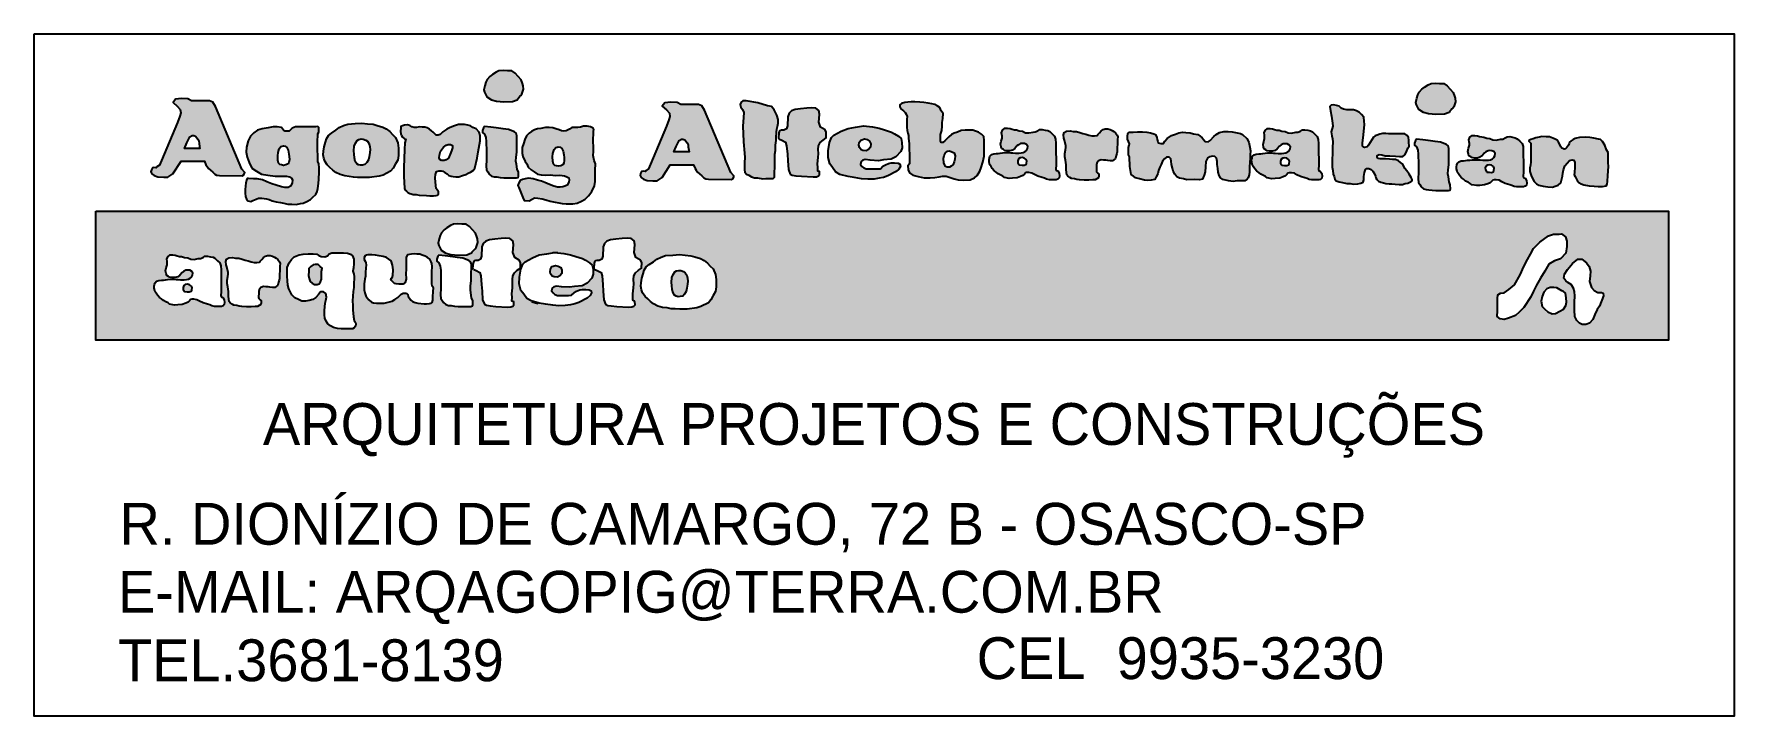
# Model space of a CAD drawing. Header units: millimetres. Extents: x -92.48 to -85.63, y 284.88 to 287.63.
import ezdxf

# ---------------------------------------------------------------- set-up
doc = ezdxf.new("R2010")
doc.units = ezdxf.units.MM
doc.header["$LTSCALE"] = 0.1
doc.styles.get("Standard").update_dxf_attribs({"font": 'stylu.ttf'})

msp = doc.modelspace()

# ---------------------------------------------------------------- texts
for s, p in [('ARQUITETURA PROJETOS E CONSTRUÇÕES', (-91.5607, 285.977)), ('R. DIONÍZIO DE CAMARGO, 72 B - OSASCO-SP', (-92.1389, 285.5745)), ('E-MAIL: ARQAGOPIG@TERRA.COM.BR', (-92.1449, 285.3003)), ('TEL.3681-8139     ', (-92.1449, 285.024)), ('CEL  9935-3230', (-88.6829, 285.0324))]:
    msp.add_text(s, height=0.16875).set_placement(p)

# ---------------------------------------------------------------- hatches: boundary and pattern name
h = msp.add_hatch(color=252)
h.paths.add_polyline_path([(-91.7525, 287.3417), (-91.7631, 287.3591), (-91.7765, 287.3644), (-91.8485, 287.3644), (-91.8631, 287.3724), (-91.8885, 287.3737), (-91.9125, 287.371), (-91.9231, 287.3577), (-91.9058, 287.3431), (-91.8938, 287.3297), (-91.8919, 287.3164), (-91.8963, 287.3025), (-91.9057, 287.277), (-91.9702, 287.1236), (-91.9778, 287.1057), (-91.9881, 287.0981), (-91.9908, 287.0941), (-92.0002, 287.0959), (-92.006, 287.0945), (-92.0105, 287.0865), (-92.0122, 287.078), (-92.0082, 287.0708), (-91.9988, 287.0632), (-91.984, 287.0578), (-91.9603, 287.0565), (-91.9438, 287.0574), (-91.9232, 287.0699), (-91.8905, 287.1209), (-91.7965, 287.1209), (-91.7907, 287.1066), (-91.7858, 287.0999), (-91.7804, 287.0923), (-91.7724, 287.0847), (-91.7625, 287.0766), (-91.7549, 287.0686), (-91.7473, 287.065), (-91.7357, 287.0636), (-91.6444, 287.0623), (-91.6372, 287.0668), (-91.6345, 287.0726), (-91.6338, 287.0765), (-91.6458, 287.0898)])
h.paths.add_polyline_path([(-91.8319, 287.2225), (-91.8225, 287.2099), (-91.8189, 287.2023), (-91.8176, 287.1943), (-91.8158, 287.18), (-91.8144, 287.1732), (-91.8762, 287.1732), (-91.8668, 287.1952), (-91.8552, 287.2193), (-91.8453, 287.2247), (-91.839, 287.2247)], flags=16)
h.paths.add_polyline_path([(-91.3389, 287.222), (-91.3389, 287.2321), (-91.3353, 287.2387), (-91.3348, 287.2476), (-91.3348, 287.2571), (-91.3389, 287.2619), (-91.3473, 287.2607), (-91.3628, 287.2607), (-91.4289, 287.2607), (-91.4426, 287.2553), (-91.448, 287.2494), (-91.4551, 287.2428), (-91.4617, 287.2422), (-91.4708, 287.2421), (-91.4725, 287.243), (-91.4769, 287.2452), (-91.4861, 287.2571), (-91.5028, 287.2595), (-91.5189, 287.2595), (-91.5392, 287.2565), (-91.5636, 287.2524), (-91.5827, 287.2464), (-91.5976, 287.2357), (-91.6101, 287.222), (-91.6196, 287.2041), (-91.6274, 287.1785), (-91.6286, 287.1582), (-91.6244, 287.138), (-91.6166, 287.1165), (-91.6047, 287.0927), (-91.5868, 287.0808), (-91.566, 287.0689), (-91.541, 287.0647), (-91.5112, 287.0611), (-91.4879, 287.0611), (-91.4653, 287.0605), (-91.4539, 287.0587), (-91.445, 287.0534), (-91.4414, 287.0468), (-91.4426, 287.0331), (-91.4492, 287.0212), (-91.4593, 287.0152), (-91.4718, 287.0152), (-91.4861, 287.0182), (-91.507, 287.0242), (-91.5249, 287.0307), (-91.5451, 287.0379), (-91.563, 287.0462), (-91.5839, 287.0504), (-91.5982, 287.0504), (-91.6184, 287.0516), (-91.6244, 287.0516), (-91.6262, 287.045), (-91.6298, 287.0331), (-91.6315, 287.0224), (-91.6327, 287.0057), (-91.6321, 286.9926), (-91.6304, 286.9795), (-91.6268, 286.9682), (-91.6208, 286.9616), (-91.6095, 286.9592), (-91.6012, 286.9628), (-91.588, 286.9688), (-91.5785, 286.9717), (-91.5648, 286.9717), (-91.5457, 286.9694), (-91.5356, 286.967), (-91.5231, 286.9622), (-91.5076, 286.9574), (-91.4897, 286.9545), (-91.476, 286.9515), (-91.4599, 286.9479), (-91.4444, 286.9479), (-91.4265, 286.9473), (-91.4092, 286.9503), (-91.3979, 286.9527), (-91.3836, 286.9592), (-91.3693, 286.9676), (-91.3592, 286.9765), (-91.3479, 286.9866), (-91.3419, 286.9992), (-91.3395, 287.0117), (-91.3365, 287.0313), (-91.3348, 287.0486), (-91.3342, 287.0766), (-91.3342, 287.0951), (-91.3353, 287.1112), (-91.3395, 287.1201), (-91.3395, 287.1439), (-91.3401, 287.1654), (-91.3401, 287.1832), (-91.3407, 287.2059)])
h.paths.add_polyline_path([(-91.4637, 287.1764), (-91.4589, 287.1661), (-91.4557, 287.1504), (-91.4543, 287.1407), (-91.4539, 287.1283), (-91.4557, 287.1168), (-91.4593, 287.1109), (-91.4677, 287.1066), (-91.4777, 287.1047), (-91.4855, 287.1065), (-91.4924, 287.1082), (-91.4972, 287.1138), (-91.5005, 287.1257), (-91.5011, 287.1433), (-91.4997, 287.1566), (-91.4952, 287.1719), (-91.4886, 287.1806), (-91.4832, 287.1823), (-91.4783, 287.1829), (-91.4709, 287.1815)], flags=16)
h.paths.add_polyline_path([(-91.0267, 287.2171), (-91.0384, 287.229), (-91.0494, 287.241), (-91.0632, 287.2517), (-91.0777, 287.2589), (-91.0997, 287.2661), (-91.1161, 287.2702), (-91.139, 287.2727), (-91.162, 287.2749), (-91.1887, 287.2734), (-91.218, 287.2708), (-91.2356, 287.2652), (-91.2529, 287.257), (-91.2667, 287.2463), (-91.2843, 287.235), (-91.2963, 287.2256), (-91.3038, 287.2117), (-91.3089, 287.1979), (-91.3139, 287.18), (-91.3167, 287.1617), (-91.3174, 287.1473), (-91.3155, 287.1331), (-91.3111, 287.1212), (-91.301, 287.1067), (-91.2903, 287.0963), (-91.279, 287.0856), (-91.267, 287.0765), (-91.2488, 287.0677), (-91.2309, 287.0624), (-91.2123, 287.0599), (-91.195, 287.0567), (-91.179, 287.0558), (-91.1604, 287.0551), (-91.1305, 287.0551), (-91.0918, 287.0608), (-91.0764, 287.0655), (-91.0456, 287.0806), (-91.0355, 287.0932), (-91.0267, 287.1102), (-91.0167, 287.1259), (-91.0138, 287.1448), (-91.0135, 287.174), (-91.0163, 287.1951)])
h.paths.add_polyline_path([(-91.1812, 287.2051), (-91.1743, 287.2092), (-91.1651, 287.2114), (-91.157, 287.2108), (-91.1463, 287.2064), (-91.1387, 287.202), (-91.1318, 287.1919), (-91.1296, 287.18), (-91.1286, 287.1683), (-91.1299, 287.1564), (-91.1327, 287.1397), (-91.1356, 287.1268), (-91.1415, 287.1161), (-91.1491, 287.1077), (-91.1592, 287.1061), (-91.1673, 287.1051), (-91.1749, 287.107), (-91.1824, 287.1111), (-91.1881, 287.1205), (-91.1919, 287.1347), (-91.1934, 287.1504), (-91.1944, 287.163), (-91.1925, 287.1825), (-91.1878, 287.1948)], flags=16)
h.paths.add_polyline_path([(-90.6849, 287.225), (-90.6893, 287.239), (-90.7003, 287.2518), (-90.7148, 287.2571), (-90.7236, 287.2641), (-90.7346, 287.2663), (-90.7478, 287.2689), (-90.7583, 287.2698), (-90.772, 287.2689), (-90.7883, 287.2641), (-90.8058, 287.2579), (-90.8195, 287.2505), (-90.8349, 287.2404), (-90.8463, 287.2298), (-90.8542, 287.2267), (-90.8617, 287.2267), (-90.8674, 287.232), (-90.8736, 287.239), (-90.8815, 287.2439), (-90.8885, 287.2505), (-90.8986, 287.2557), (-90.9079, 287.2584), (-90.9189, 287.2593), (-90.929, 287.2601), (-90.9408, 287.2579), (-90.9505, 287.2579), (-90.9598, 287.2601), (-90.9686, 287.2654), (-90.9778, 287.2685), (-90.9892, 287.2672), (-90.9985, 287.2645), (-91.0051, 287.261), (-91.0051, 287.2549), (-91.0059, 287.2425), (-91.0046, 287.2311), (-91.002, 287.225), (-90.9976, 287.2188), (-90.9923, 287.2144), (-90.9879, 287.2105), (-90.9839, 287.2105), (-90.9883, 287.1951), (-90.9901, 287.1691), (-90.9919, 287.0957), (-90.9919, 287.061), (-90.9901, 287.0118), (-90.9866, 287.0052), (-90.9822, 286.9999), (-90.9769, 286.9955), (-90.9681, 286.9915), (-90.9624, 286.9898), (-90.9545, 286.9876), (-90.9422, 286.9867), (-90.9312, 286.9849), (-90.9017, 286.9827), (-90.8881, 286.9814), (-90.8731, 286.9819), (-90.8626, 286.9832), (-90.8564, 286.9845), (-90.8529, 286.9902), (-90.8529, 286.9977), (-90.8577, 287.0056), (-90.8626, 287.0109), (-90.8652, 287.0364), (-90.8665, 287.054), (-90.8643, 287.068), (-90.8608, 287.0803), (-90.8511, 287.083), (-90.8423, 287.083), (-90.8353, 287.0808), (-90.8265, 287.0764), (-90.8182, 287.0702), (-90.8111, 287.0641), (-90.8023, 287.0614), (-90.7935, 287.0597), (-90.7825, 287.0579), (-90.7702, 287.0584), (-90.7557, 287.0632), (-90.7425, 287.0676), (-90.7328, 287.0733), (-90.7232, 287.0773), (-90.7126, 287.0838), (-90.7065, 287.094), (-90.6963, 287.134), (-90.6924, 287.1595), (-90.6849, 287.2039)])
h.paths.add_polyline_path([(-90.845, 287.1617), (-90.8331, 287.1779), (-90.8217, 287.1858), (-90.8138, 287.1885), (-90.8041, 287.1885), (-90.7962, 287.185), (-90.7962, 287.1757), (-90.8001, 287.163), (-90.8054, 287.1494), (-90.8124, 287.134), (-90.8212, 287.1269), (-90.8305, 287.1239), (-90.8406, 287.1239), (-90.8467, 287.1287), (-90.8494, 287.1353), (-90.8489, 287.1454)], flags=16)
h.paths.add_polyline_path([(-90.5363, 287.2244), (-90.5398, 287.2343), (-90.5467, 287.2403), (-90.5711, 287.2494), (-90.5926, 287.2517), (-90.6197, 287.2556), (-90.6423, 287.259), (-90.6668, 287.2611), (-90.6708, 287.2566), (-90.6748, 287.2457), (-90.6748, 287.2368), (-90.6668, 287.2308), (-90.6614, 287.2174), (-90.6599, 287.2011), (-90.6589, 287.1604), (-90.6594, 287.1276), (-90.6604, 287.1013), (-90.6589, 287.0865), (-90.6544, 287.0785), (-90.6485, 287.0696), (-90.6395, 287.0617), (-90.6281, 287.0587), (-90.6172, 287.0577), (-90.6038, 287.0557), (-90.5899, 287.0547), (-90.579, 287.0537), (-90.5631, 287.0542), (-90.5487, 287.0542), (-90.5383, 287.0542), (-90.5318, 287.0562), (-90.5298, 287.0612), (-90.5308, 287.0775), (-90.5353, 287.0889), (-90.5388, 287.1098), (-90.5403, 287.1217), (-90.5393, 287.1371), (-90.5368, 287.1579), (-90.5373, 287.1733)])
h.paths.add_polyline_path([(-90.229, 287.1999), (-90.229, 287.213), (-90.2284, 287.2296), (-90.2284, 287.2364), (-90.2274, 287.2437), (-90.2264, 287.2494), (-90.229, 287.2547), (-90.2404, 287.2604), (-90.253, 287.263), (-90.2686, 287.263), (-90.2806, 287.2583), (-90.291, 287.2567), (-90.302, 287.2578), (-90.3145, 287.2578), (-90.3249, 287.2505), (-90.3385, 287.2442), (-90.3484, 287.2432), (-90.3572, 287.2437), (-90.3666, 287.2479), (-90.3791, 287.2515), (-90.3911, 287.2562), (-90.4068, 287.2578), (-90.4214, 287.2567), (-90.4396, 287.2531), (-90.4542, 287.2526), (-90.4657, 287.2484), (-90.4772, 287.2416), (-90.4876, 287.2343), (-90.498, 287.2234), (-90.5043, 287.2093), (-90.5105, 287.1916), (-90.5147, 287.177), (-90.5152, 287.1541), (-90.5126, 287.141), (-90.5038, 287.1196), (-90.497, 287.1103), (-90.4907, 287.0978), (-90.4793, 287.0863), (-90.4667, 287.0779), (-90.4537, 287.0696), (-90.4391, 287.0665), (-90.4219, 287.0654), (-90.401, 287.066), (-90.3817, 287.0644), (-90.3666, 287.0649), (-90.3546, 287.0644), (-90.3442, 287.0628), (-90.3348, 287.0587), (-90.3275, 287.054), (-90.3265, 287.0467), (-90.327, 287.0373), (-90.3333, 287.0253), (-90.3432, 287.0201), (-90.351, 287.0185), (-90.3619, 287.0164), (-90.3734, 287.0164), (-90.388, 287.0201), (-90.4047, 287.0274), (-90.4245, 287.0357), (-90.4375, 287.0404), (-90.4532, 287.0451), (-90.4704, 287.0508), (-90.4902, 287.0524), (-90.5038, 287.0498), (-90.5142, 287.0472), (-90.5231, 287.043), (-90.5288, 287.0347), (-90.5324, 287.0232), (-90.5283, 287.0149), (-90.5126, 286.9753), (-90.5074, 286.9628), (-90.4876, 286.9612), (-90.4751, 286.9685), (-90.4662, 286.9732), (-90.4527, 286.9721), (-90.4344, 286.969), (-90.4198, 286.9654), (-90.4021, 286.9607), (-90.3817, 286.956), (-90.3682, 286.9539), (-90.3536, 286.9513), (-90.3374, 286.9492), (-90.3108, 286.9497), (-90.2931, 286.9528), (-90.2764, 286.9601), (-90.2618, 286.968), (-90.2483, 286.982), (-90.2347, 286.9987), (-90.2232, 287.0227), (-90.2217, 287.0394), (-90.2206, 287.0696), (-90.2206, 287.0852), (-90.2201, 287.1108), (-90.2248, 287.1249), (-90.2295, 287.1441), (-90.2284, 287.1603), (-90.2284, 287.1812)])
h.paths.add_polyline_path([(-90.3505, 287.1624), (-90.3473, 287.1466), (-90.3459, 287.137), (-90.3455, 287.1245), (-90.3473, 287.113), (-90.3509, 287.1071), (-90.3593, 287.1029), (-90.3693, 287.1009), (-90.3771, 287.1027), (-90.384, 287.1044), (-90.3888, 287.11), (-90.3921, 287.122), (-90.3928, 287.1395), (-90.3913, 287.1529), (-90.3869, 287.1681), (-90.3802, 287.1769), (-90.3748, 287.1785), (-90.3699, 287.1792), (-90.3625, 287.1778), (-90.3553, 287.1726)], flags=16)
h.paths.add_polyline_path([(-90.514, 287.4351), (-90.5199, 287.45), (-90.5437, 287.4768), (-90.5571, 287.4862), (-90.575, 287.4862), (-90.5919, 287.4872), (-90.6088, 287.4862), (-90.6207, 287.4807), (-90.6346, 287.4713), (-90.6455, 287.4629), (-90.6564, 287.451), (-90.6624, 287.44), (-90.6658, 287.4261), (-90.6703, 287.4098), (-90.6668, 287.3994), (-90.6619, 287.3894), (-90.6574, 287.3805), (-90.639, 287.3688), (-90.6186, 287.3631), (-90.5898, 287.3609), (-90.5547, 287.362), (-90.5358, 287.3696), (-90.533, 287.3736), (-90.5276, 287.3795), (-90.5242, 287.3835), (-90.5205, 287.3869), (-90.5173, 287.3919), (-90.5135, 287.4003), (-90.5105, 287.4123), (-90.511, 287.4261)])
h = msp.add_hatch(color=252)
h.paths.add_polyline_path([(-89.7803, 287.3272), (-89.791, 287.3445), (-89.8043, 287.3498), (-89.8763, 287.3498), (-89.891, 287.3578), (-89.9163, 287.3592), (-89.9403, 287.3565), (-89.951, 287.3432), (-89.9336, 287.3285), (-89.9216, 287.3152), (-89.9197, 287.3019), (-89.9242, 287.288), (-89.9336, 287.2625), (-89.998, 287.1091), (-90.0056, 287.0912), (-90.0159, 287.0836), (-90.0186, 287.0795), (-90.028, 287.0813), (-90.0338, 287.08), (-90.0383, 287.0719), (-90.0401, 287.0634), (-90.036, 287.0563), (-90.0266, 287.0487), (-90.0119, 287.0433), (-89.9882, 287.0419), (-89.9716, 287.0428), (-89.951, 287.0554), (-89.9183, 287.1064), (-89.8244, 287.1064), (-89.8185, 287.0921), (-89.8136, 287.0853), (-89.8082, 287.0777), (-89.8002, 287.0701), (-89.7903, 287.0621), (-89.7827, 287.054), (-89.7751, 287.0504), (-89.7635, 287.0491), (-89.6722, 287.0478), (-89.665, 287.0522), (-89.6623, 287.058), (-89.6616, 287.0619), (-89.6736, 287.0753)])
h.paths.add_polyline_path([(-89.8597, 287.2079), (-89.8473, 287.1914), (-89.8454, 287.1797), (-89.8436, 287.1654), (-89.8423, 287.1587), (-89.904, 287.1587), (-89.8946, 287.1806), (-89.883, 287.2048), (-89.8709, 287.2114)], flags=16)
h.paths.add_polyline_path([(-89.6261, 287.2634), (-89.6235, 287.2003), (-89.622, 287.184), (-89.62, 287.1698), (-89.6179, 287.1362), (-89.6195, 287.1158), (-89.6195, 287.0868), (-89.6179, 287.0772), (-89.6103, 287.069), (-89.6011, 287.0645), (-89.5905, 287.0584), (-89.5788, 287.0543), (-89.5665, 287.0538), (-89.5447, 287.0507), (-89.5324, 287.0517), (-89.5172, 287.0523), (-89.504, 287.0523), (-89.4984, 287.0573), (-89.4973, 287.1164), (-89.4973, 287.1504), (-89.4938, 287.1642), (-89.4938, 287.1866), (-89.4917, 287.2049), (-89.4908, 287.2157), (-89.4898, 287.2379), (-89.4881, 287.2506), (-89.486, 287.2618), (-89.483, 287.2751), (-89.4835, 287.2903), (-89.4886, 287.3076), (-89.4998, 287.329), (-89.5094, 287.3417), (-89.5262, 287.3453), (-89.5649, 287.3565), (-89.6123, 287.3651), (-89.6261, 287.3646), (-89.6327, 287.36), (-89.6363, 287.3498), (-89.6337, 287.3397), (-89.6276, 287.3295), (-89.622, 287.3173), (-89.623, 287.2974)])
h.paths.add_polyline_path([(-89.4458, 287.2644), (-89.4499, 287.2517), (-89.4601, 287.2461), (-89.4703, 287.2461), (-89.476, 287.2444), (-89.4789, 287.2394), (-89.4806, 287.236), (-89.4823, 287.2153), (-89.4775, 287.21), (-89.4683, 287.2059), (-89.4531, 287.1977), (-89.449, 287.184), (-89.4459, 287.1494), (-89.4439, 287.123), (-89.4419, 287.0874), (-89.4347, 287.0696), (-89.4261, 287.0655), (-89.4118, 287.0629), (-89.3889, 287.0609), (-89.342, 287.0584), (-89.3283, 287.0589), (-89.3201, 287.0619), (-89.3161, 287.0675), (-89.3166, 287.0797), (-89.3237, 287.0818), (-89.3232, 287.0965), (-89.3242, 287.1113), (-89.3217, 287.1357), (-89.3212, 287.152), (-89.3217, 287.1693), (-89.3201, 287.184), (-89.3135, 287.1967), (-89.3023, 287.2069), (-89.2896, 287.2161), (-89.2891, 287.2379), (-89.2942, 287.2476), (-89.312, 287.2583), (-89.3196, 287.2791), (-89.3181, 287.2934), (-89.3171, 287.3107), (-89.3196, 287.3254), (-89.3319, 287.3351), (-89.3481, 287.3361), (-89.3675, 287.3356), (-89.3929, 287.3331), (-89.4143, 287.3295), (-89.429, 287.3249), (-89.4392, 287.3153), (-89.4448, 287.301), (-89.4448, 287.2878), (-89.4458, 287.2756)])
h.paths.add_polyline_path([(-89.0269, 287.2392), (-89.0538, 287.2479), (-89.0754, 287.2544), (-89.1023, 287.26), (-89.1396, 287.2635), (-89.1708, 287.2587), (-89.2016, 287.2535), (-89.2289, 287.2423), (-89.2584, 287.2258), (-89.2675, 287.2167), (-89.2757, 287.1968), (-89.2814, 287.1634), (-89.2818, 287.1365), (-89.2753, 287.1105), (-89.264, 287.0954), (-89.2514, 287.078), (-89.2341, 287.0681), (-89.2012, 287.0594), (-89.1764, 287.0551), (-89.147, 287.0507), (-89.1218, 287.049), (-89.0963, 287.0494), (-89.0754, 287.0529), (-89.0581, 287.0559), (-89.0412, 287.0624), (-89.0078, 287.0793), (-88.9961, 287.0897), (-88.9905, 287.1006), (-88.9922, 287.1092), (-88.9996, 287.1136), (-89.0135, 287.1149), (-89.0273, 287.1149), (-89.0377, 287.1123), (-89.0507, 287.1071), (-89.0611, 287.101), (-89.0707, 287.091), (-89.0837, 287.0902), (-89.111, 287.0906), (-89.1279, 287.0902), (-89.1379, 287.0945), (-89.1452, 287.1006), (-89.1517, 287.1084), (-89.1491, 287.1196), (-89.1422, 287.1257), (-89.1322, 287.1279), (-89.1119, 287.1253), (-89.0793, 287.1231), (-89.0585, 287.127), (-89.0282, 287.1292), (-89.0087, 287.1391), (-88.9892, 287.1604), (-88.9835, 287.176), (-88.984, 287.1963), (-88.9879, 287.2128), (-88.9983, 287.2223), (-89.0148, 287.2323)])
h.paths.add_polyline_path([(-89.1097, 287.192), (-89.1106, 287.1786), (-89.1184, 287.169), (-89.1279, 287.1638), (-89.1418, 287.1651), (-89.1491, 287.1677), (-89.1556, 287.1768), (-89.1574, 287.1855), (-89.1561, 287.1963), (-89.15, 287.2067), (-89.1357, 287.2111), (-89.1249, 287.2085), (-89.1145, 287.2028)], flags=16)
h.paths.add_polyline_path([(-88.9573, 287.2138), (-88.9553, 287.1917), (-88.9532, 287.1263), (-88.9542, 287.1103), (-88.9599, 287.1021), (-88.9589, 287.0866), (-88.9542, 287.0743), (-88.9403, 287.0645), (-88.9187, 287.0598), (-88.895, 287.0547), (-88.8703, 287.0542), (-88.8517, 287.0562), (-88.8347, 287.0583), (-88.8208, 287.0614), (-88.8059, 287.0614), (-88.7899, 287.0557), (-88.7729, 287.0501), (-88.758, 287.0465), (-88.7379, 287.0444), (-88.7085, 287.0465), (-88.692, 287.0547), (-88.6807, 287.064), (-88.6699, 287.0815), (-88.6642, 287.0959), (-88.658, 287.117), (-88.6529, 287.1422), (-88.6529, 287.1618), (-88.6524, 287.1896), (-88.6524, 287.2056), (-88.6544, 287.221), (-88.6627, 287.2303), (-88.675, 287.238), (-88.6874, 287.2427), (-88.6987, 287.2468), (-88.7147, 287.2468), (-88.7296, 287.2468), (-88.7451, 287.2447), (-88.76, 287.2391), (-88.7734, 287.2349), (-88.7842, 287.2288), (-88.7951, 287.2195), (-88.8116, 287.203), (-88.8193, 287.1968), (-88.8291, 287.1968), (-88.8291, 287.2133), (-88.828, 287.2288), (-88.8239, 287.2452), (-88.8224, 287.2627), (-88.8213, 287.2782), (-88.8193, 287.2936), (-88.8177, 287.3137), (-88.8255, 287.324), (-88.8311, 287.3374), (-88.8419, 287.3446), (-88.8517, 287.3508), (-88.8631, 287.3529), (-88.878, 287.356), (-88.896, 287.3585), (-88.912, 287.359), (-88.9316, 287.3611), (-88.9476, 287.3606), (-88.9599, 287.3601), (-88.9728, 287.358), (-88.9857, 287.3544), (-88.9929, 287.3482), (-88.9929, 287.341), (-88.9888, 287.3328), (-88.9795, 287.3266), (-88.9707, 287.3178), (-88.9671, 287.3112), (-88.963, 287.3024), (-88.9646, 287.2916), (-88.9646, 287.2761), (-88.964, 287.2581), (-88.963, 287.2452), (-88.9599, 287.2349), (-88.9573, 287.2257)])
h.paths.add_polyline_path([(-88.809, 287.1556), (-88.8007, 287.1618), (-88.792, 287.1628), (-88.7832, 287.1598), (-88.7739, 287.1546), (-88.7698, 287.1433), (-88.7703, 287.1299), (-88.7734, 287.1186), (-88.7781, 287.1083), (-88.7893, 287.0984), (-88.8012, 287.0969), (-88.8085, 287.0995), (-88.8116, 287.1057), (-88.8159, 287.1142), (-88.8168, 287.1318), (-88.8136, 287.1438)], flags=16)
h.paths.add_polyline_path([(-88.3628, 287.1204), (-88.3628, 287.134), (-88.3631, 287.1543), (-88.3634, 287.1676), (-88.3634, 287.1946), (-88.3644, 287.2099), (-88.3684, 287.2225), (-88.3771, 287.2309), (-88.3881, 287.2409), (-88.3954, 287.2448), (-88.4064, 287.2472), (-88.4181, 287.2498), (-88.4284, 287.2492), (-88.436, 287.2442), (-88.4464, 287.2395), (-88.455, 287.2392), (-88.472, 287.2355), (-88.4856, 287.2365), (-88.4976, 287.2422), (-88.5109, 287.2439), (-88.5226, 287.2478), (-88.5354, 287.2484), (-88.5482, 287.2532), (-88.5582, 287.2542), (-88.5689, 287.2545), (-88.5785, 287.2468), (-88.5822, 287.2365), (-88.5812, 287.2285), (-88.5805, 287.2219), (-88.5805, 287.2146), (-88.5842, 287.2026), (-88.5869, 287.1896), (-88.5845, 287.1799), (-88.5822, 287.172), (-88.5752, 287.168), (-88.5709, 287.165), (-88.5606, 287.163), (-88.5485, 287.1627), (-88.5382, 287.1662), (-88.5296, 287.1723), (-88.5179, 287.1861), (-88.5039, 287.1933), (-88.4848, 287.1926), (-88.4767, 287.181), (-88.4786, 287.1679), (-88.4876, 287.1605), (-88.4953, 287.156), (-88.5081, 287.1544), (-88.5267, 287.1544), (-88.5376, 287.1557), (-88.5449, 287.1557), (-88.5523, 287.1563), (-88.5587, 287.1563), (-88.5635, 287.156), (-88.569, 287.156), (-88.5792, 287.155), (-88.5879, 287.1543), (-88.5959, 287.153), (-88.6042, 287.1523), (-88.6142, 287.1513), (-88.6232, 287.148), (-88.6291, 287.1423), (-88.6315, 287.1353), (-88.6331, 287.1284), (-88.6328, 287.12), (-88.6305, 287.1107), (-88.6285, 287.1051), (-88.6248, 287.0994), (-88.6198, 287.0914), (-88.6118, 287.0828), (-88.6042, 287.0774), (-88.5959, 287.0704), (-88.5855, 287.0654), (-88.5772, 287.0608), (-88.5709, 287.0555), (-88.5512, 287.0521), (-88.5379, 287.0525), (-88.5199, 287.0548), (-88.5056, 287.0595), (-88.4966, 287.0634), (-88.4906, 287.0694), (-88.4856, 287.0758), (-88.4727, 287.0758), (-88.4607, 287.0738), (-88.4503, 287.0674), (-88.4357, 287.0611), (-88.4181, 287.0558), (-88.4091, 287.0525), (-88.4007, 287.0485), (-88.3897, 287.0468), (-88.3808, 287.0468), (-88.3698, 287.0468), (-88.3618, 287.0468), (-88.3555, 287.0495), (-88.3505, 287.0541), (-88.3488, 287.0621), (-88.3505, 287.0728), (-88.3561, 287.0821), (-88.3645, 287.0855), (-88.3628, 287.1057)])
h.paths.add_polyline_path([(-88.4818, 287.1084), (-88.4913, 287.1054), (-88.5, 287.1057), (-88.5109, 287.1067), (-88.5183, 287.1186), (-88.5139, 287.131), (-88.5076, 287.1347), (-88.4936, 287.1362), (-88.48, 287.1265)], flags=16)
h.paths.add_polyline_path([(-88.1921, 287.1228), (-88.1815, 287.1266), (-88.1711, 287.1255), (-88.1626, 287.1252), (-88.1546, 287.124), (-88.1442, 287.1234), (-88.1354, 287.1231), (-88.1292, 287.1269), (-88.1233, 287.1319), (-88.1203, 287.1449), (-88.1183, 287.152), (-88.1168, 287.1588), (-88.1168, 287.1685), (-88.1162, 287.1792), (-88.1144, 287.1877), (-88.1147, 287.1981), (-88.1147, 287.2093), (-88.1135, 287.2193), (-88.1165, 287.227), (-88.12, 287.2323), (-88.1236, 287.2364), (-88.1295, 287.2412), (-88.1363, 287.2459), (-88.1451, 287.2494), (-88.154, 287.2524), (-88.1646, 287.2521), (-88.1732, 287.2497), (-88.1809, 287.2438), (-88.1874, 287.2361), (-88.1941, 287.2294), (-88.1968, 287.2249), (-88.2077, 287.2237), (-88.219, 287.2243), (-88.2302, 287.2261), (-88.2432, 287.2299), (-88.255, 287.2335), (-88.2671, 287.2373), (-88.2804, 287.2409), (-88.2937, 287.2417), (-88.3058, 287.2435), (-88.3211, 287.2426), (-88.33, 287.2376), (-88.3326, 287.2282), (-88.3309, 287.2146), (-88.3282, 287.2063), (-88.3226, 287.1798), (-88.325, 287.1674), (-88.3267, 287.152), (-88.3267, 287.1396), (-88.3252, 287.1257), (-88.3216, 287.1115), (-88.322, 287.0989), (-88.322, 287.0862), (-88.3188, 287.067), (-88.3146, 287.0605), (-88.3078, 287.0558), (-88.2999, 287.0522), (-88.2886, 287.0499), (-88.2786, 287.0481), (-88.268, 287.0458), (-88.25, 287.0452), (-88.2311, 287.0446), (-88.2142, 287.0463), (-88.2054, 287.0466), (-88.198, 287.0508), (-88.1915, 287.0549), (-88.1897, 287.0614), (-88.19, 287.07), (-88.1924, 287.0732), (-88.2003, 287.0772), (-88.2003, 287.0868), (-88.2001, 287.0986), (-88.2001, 287.1107), (-88.1956, 287.1178)])
h.paths.add_polyline_path([(-87.9396, 287.1084), (-87.9336, 287.121), (-87.9257, 287.1312), (-87.9169, 287.1377), (-87.9062, 287.1377), (-87.9006, 287.1307), (-87.8983, 287.121), (-87.8969, 287.1084), (-87.8932, 287.094), (-87.8909, 287.0806), (-87.8839, 287.0685), (-87.8755, 287.0588), (-87.8649, 287.0536), (-87.8495, 287.0504), (-87.8356, 287.0467), (-87.8031, 287.0476), (-87.784, 287.0467), (-87.7724, 287.0495), (-87.7655, 287.0648), (-87.7622, 287.0792), (-87.7608, 287.0992), (-87.7585, 287.12), (-87.752, 287.133), (-87.7427, 287.1391), (-87.7325, 287.1419), (-87.7227, 287.1409), (-87.7153, 287.1335), (-87.7134, 287.1196), (-87.7134, 287.108), (-87.7111, 287.0917), (-87.7097, 287.0769), (-87.7051, 287.0639), (-87.6995, 287.0546), (-87.6902, 287.0476), (-87.6679, 287.0425), (-87.6493, 287.0402), (-87.6326, 287.042), (-87.614, 287.042), (-87.6015, 287.042), (-87.5927, 287.0485), (-87.5885, 287.0541), (-87.5843, 287.0662), (-87.5834, 287.0787), (-87.5824, 287.0968), (-87.5815, 287.1191), (-87.5801, 287.1321), (-87.5806, 287.1474), (-87.5792, 287.1632), (-87.5811, 287.1776), (-87.5852, 287.1985), (-87.5941, 287.2125), (-87.6108, 287.2296), (-87.6191, 287.2333), (-87.6326, 287.2361), (-87.6526, 287.2398), (-87.6684, 287.2408), (-87.686, 287.2408), (-87.7037, 287.2375), (-87.7176, 287.2292), (-87.7264, 287.2213), (-87.7408, 287.2046), (-87.7501, 287.1999), (-87.7613, 287.2008), (-87.7673, 287.2073), (-87.7743, 287.2157), (-87.7826, 287.2241), (-87.791, 287.2287), (-87.8087, 287.2315), (-87.8217, 287.2352), (-87.8393, 287.2371), (-87.8528, 287.238), (-87.8681, 287.2357), (-87.8816, 287.231), (-87.8969, 287.2245), (-87.9146, 287.2134), (-87.9243, 287.2018), (-87.929, 287.1929), (-87.9406, 287.1934), (-87.9508, 287.1953), (-87.9522, 287.2008), (-87.9545, 287.2092), (-87.9568, 287.2176), (-87.9619, 287.2287), (-87.9689, 287.2324), (-87.9824, 287.2361), (-87.9963, 287.2385), (-88.0144, 287.2394), (-88.0339, 287.2394), (-88.0525, 287.2385), (-88.0669, 287.2385), (-88.0739, 287.2338), (-88.0748, 287.2208), (-88.0748, 287.2106), (-88.0706, 287.2004), (-88.066, 287.192), (-88.0683, 287.1855), (-88.0711, 287.1772), (-88.0702, 287.1609), (-88.0706, 287.1474), (-88.066, 287.1396), (-88.0651, 287.1005), (-88.0632, 287.0843), (-88.0595, 287.0676), (-88.0511, 287.0606), (-88.0418, 287.0541), (-88.026, 287.0499), (-88.0065, 287.0453), (-87.9935, 287.0439), (-87.9787, 287.0444), (-87.9647, 287.0481), (-87.9592, 287.0583), (-87.9526, 287.0708), (-87.9499, 287.0838), (-87.9438, 287.0973)])
h.paths.add_polyline_path([(-87.4178, 287.1797), (-87.4197, 287.1667), (-87.4287, 287.1592), (-87.4364, 287.1547), (-87.4492, 287.1531), (-87.4678, 287.1531), (-87.4787, 287.1544), (-87.4861, 287.1544), (-87.4934, 287.1551), (-87.4999, 287.1551), (-87.5047, 287.1547), (-87.5101, 287.1547), (-87.5203, 287.1538), (-87.529, 287.1531), (-87.537, 287.1518), (-87.5453, 287.1511), (-87.5553, 287.1501), (-87.5643, 287.1468), (-87.5703, 287.1411), (-87.5726, 287.1341), (-87.5743, 287.1271), (-87.574, 287.1188), (-87.5716, 287.1095), (-87.5696, 287.1038), (-87.566, 287.0982), (-87.561, 287.0902), (-87.553, 287.0815), (-87.5453, 287.0762), (-87.537, 287.0692), (-87.5267, 287.0642), (-87.5183, 287.0596), (-87.512, 287.0542), (-87.4924, 287.0509), (-87.4791, 287.0512), (-87.4611, 287.0536), (-87.4468, 287.0582), (-87.4378, 287.0622), (-87.4318, 287.0682), (-87.4267, 287.0745), (-87.4138, 287.0745), (-87.4018, 287.0725), (-87.3915, 287.0662), (-87.3768, 287.0599), (-87.3592, 287.0546), (-87.3502, 287.0512), (-87.3419, 287.0472), (-87.3309, 287.0456), (-87.3219, 287.0456), (-87.3109, 287.0456), (-87.3029, 287.0456), (-87.2966, 287.0482), (-87.2916, 287.0529), (-87.2899, 287.0609), (-87.2916, 287.0715), (-87.2973, 287.0809), (-87.3056, 287.0843), (-87.3039, 287.1045), (-87.3039, 287.1191), (-87.3039, 287.1328), (-87.3043, 287.1531), (-87.3046, 287.1664), (-87.3046, 287.1934), (-87.3056, 287.2087), (-87.3096, 287.2213), (-87.3182, 287.2296), (-87.3292, 287.2396), (-87.3365, 287.2436), (-87.3475, 287.246), (-87.3592, 287.2486), (-87.3695, 287.2479), (-87.3772, 287.243), (-87.3875, 287.2383), (-87.3961, 287.238), (-87.4131, 287.2343), (-87.4268, 287.2353), (-87.4388, 287.241), (-87.4521, 287.2426), (-87.4637, 287.2466), (-87.4765, 287.2471), (-87.4894, 287.2519), (-87.4994, 287.2529), (-87.51, 287.2533), (-87.5197, 287.2456), (-87.5233, 287.2353), (-87.5223, 287.2273), (-87.5217, 287.2207), (-87.5217, 287.2133), (-87.5253, 287.2013), (-87.528, 287.1884), (-87.5257, 287.1787), (-87.5233, 287.1707), (-87.5163, 287.1667), (-87.512, 287.1637), (-87.5018, 287.1618), (-87.4896, 287.1615), (-87.4794, 287.165), (-87.4707, 287.1711), (-87.459, 287.1849), (-87.4451, 287.1921), (-87.4259, 287.1914)])
h.paths.add_polyline_path([(-87.423, 287.1072), (-87.4324, 287.1042), (-87.4411, 287.1045), (-87.4521, 287.1055), (-87.4594, 287.1174), (-87.4551, 287.1298), (-87.4488, 287.1334), (-87.4348, 287.135), (-87.4211, 287.1253)], flags=16)
h.paths.add_polyline_path([(-87.1213, 287.2419), (-87.1189, 287.2691), (-87.1199, 287.283), (-87.1218, 287.2997), (-87.1309, 287.3092), (-87.1399, 287.3183), (-87.1514, 287.324), (-87.1638, 287.3293), (-87.1772, 287.3293), (-87.191, 287.3293), (-87.2039, 287.3312), (-87.213, 287.335), (-87.2211, 287.3436), (-87.2326, 287.3455), (-87.2436, 287.3484), (-87.2531, 287.3469), (-87.2593, 287.3421), (-87.256, 287.325), (-87.2521, 287.3035), (-87.2483, 287.2748), (-87.2464, 287.2629), (-87.2536, 287.2395), (-87.2507, 287.2238), (-87.2483, 287.2118), (-87.2474, 287.1999), (-87.2479, 287.177), (-87.2483, 287.1522), (-87.2493, 287.1278), (-87.2493, 287.0968), (-87.2474, 287.0835), (-87.2455, 287.0696), (-87.2421, 287.0596), (-87.2388, 287.0491), (-87.2331, 287.0424), (-87.2216, 287.0376), (-87.2082, 287.0357), (-87.191, 287.0319), (-87.1767, 287.0319), (-87.1633, 287.029), (-87.1462, 287.0295), (-87.1337, 287.0324), (-87.1242, 287.0372), (-87.1223, 287.0457), (-87.1213, 287.0591), (-87.1194, 287.0763), (-87.1139, 287.0927), (-87.1013, 287.092), (-87.0917, 287.0882), (-87.086, 287.0815), (-87.0784, 287.071), (-87.075, 287.061), (-87.0731, 287.0539), (-87.0688, 287.0477), (-87.0631, 287.0415), (-87.0535, 287.0367), (-87.043, 287.0338), (-87.0335, 287.0319), (-87.0196, 287.0305), (-87.0091, 287.0305), (-86.9953, 287.029), (-86.979, 287.0281), (-86.9662, 287.0281), (-86.9547, 287.0314), (-86.9447, 287.0333), (-86.9385, 287.0357), (-86.9313, 287.0391), (-86.9265, 287.0429), (-86.9265, 287.0477), (-86.9308, 287.0562), (-86.9394, 287.0696), (-86.948, 287.082), (-86.9566, 287.0925), (-86.9652, 287.1097), (-86.9743, 287.1164), (-86.9824, 287.1231), (-86.9938, 287.1278), (-87.0063, 287.1288), (-87.0187, 287.1297), (-87.0349, 287.1307), (-87.0449, 287.1307), (-87.06, 287.1307), (-87.0686, 287.1354), (-87.0678, 287.1445), (-87.0602, 287.1479), (-87.0497, 287.1474), (-87.0363, 287.1436), (-87.0168, 287.1426), (-86.9943, 287.1412), (-86.9781, 287.1407), (-86.9647, 287.1407), (-86.9561, 287.1465), (-86.9504, 287.1598), (-86.9442, 287.1741), (-86.9389, 287.1823), (-86.9399, 287.1985), (-86.9399, 287.2061), (-86.9413, 287.2166), (-86.9471, 287.2257), (-86.9561, 287.2314), (-86.9619, 287.2319), (-86.9733, 287.2314), (-86.9919, 287.2314), (-87.0082, 287.2314), (-87.0206, 287.2319), (-87.0335, 287.2338), (-87.0468, 287.2333), (-87.0569, 287.2305), (-87.0683, 287.2271), (-87.076, 287.2233), (-87.0822, 287.218), (-87.0893, 287.2075), (-87.1027, 287.1861), (-87.1102, 287.178), (-87.1219, 287.176), (-87.1271, 287.1818), (-87.1271, 287.187), (-87.1271, 287.1961), (-87.1242, 287.2161)])
h.paths.add_polyline_path([(-86.9011, 287.1093), (-86.9016, 287.0766), (-86.9026, 287.0503), (-86.9011, 287.0354), (-86.8966, 287.0275), (-86.8907, 287.0186), (-86.8817, 287.0106), (-86.8703, 287.0076), (-86.8594, 287.0066), (-86.846, 287.0047), (-86.8321, 287.0037), (-86.8212, 287.0027), (-86.8053, 287.0032), (-86.7909, 287.0032), (-86.7805, 287.0032), (-86.7741, 287.0052), (-86.7721, 287.0101), (-86.7731, 287.0265), (-86.7775, 287.0379), (-86.781, 287.0587), (-86.7825, 287.0706), (-86.7815, 287.086), (-86.779, 287.1069), (-86.7795, 287.1222), (-86.7785, 287.1733), (-86.782, 287.1833), (-86.7889, 287.1892), (-86.8133, 287.1984), (-86.8348, 287.2007), (-86.862, 287.2046), (-86.8846, 287.208), (-86.909, 287.2101), (-86.913, 287.2056), (-86.917, 287.1947), (-86.917, 287.1858), (-86.909, 287.1798), (-86.9036, 287.1664), (-86.9021, 287.15)])
h.paths.add_polyline_path([(-86.5619, 287.2105), (-86.5706, 287.2101), (-86.5876, 287.2065), (-86.6012, 287.2075), (-86.6132, 287.2131), (-86.6265, 287.2148), (-86.6382, 287.2188), (-86.651, 287.2193), (-86.6638, 287.2241), (-86.6738, 287.2251), (-86.6845, 287.2254), (-86.6941, 287.2178), (-86.6978, 287.2075), (-86.6968, 287.1995), (-86.6961, 287.1928), (-86.6961, 287.1855), (-86.6998, 287.1735), (-86.7024, 287.1605), (-86.7001, 287.1509), (-86.6978, 287.1429), (-86.6908, 287.1389), (-86.6865, 287.1359), (-86.6762, 287.134), (-86.664, 287.1336), (-86.6538, 287.1372), (-86.6451, 287.1432), (-86.6334, 287.157), (-86.6195, 287.1643), (-86.6004, 287.1636), (-86.5923, 287.1519), (-86.5941, 287.1388), (-86.6032, 287.1314), (-86.6109, 287.1269), (-86.6237, 287.1253), (-86.6423, 287.1253), (-86.6532, 287.1266), (-86.6605, 287.1266), (-86.6679, 287.1272), (-86.6743, 287.1272), (-86.6791, 287.1269), (-86.6846, 287.1269), (-86.6948, 287.1259), (-86.7034, 287.1253), (-86.7114, 287.1239), (-86.7198, 287.1233), (-86.7297, 287.1223), (-86.7387, 287.1189), (-86.7447, 287.1133), (-86.7471, 287.1063), (-86.7487, 287.0993), (-86.7484, 287.091), (-86.7461, 287.0817), (-86.7441, 287.076), (-86.7404, 287.0703), (-86.7354, 287.0623), (-86.7274, 287.0537), (-86.7198, 287.0484), (-86.7114, 287.0414), (-86.7011, 287.0364), (-86.6928, 287.0317), (-86.6865, 287.0264), (-86.6668, 287.0231), (-86.6535, 287.0234), (-86.6355, 287.0257), (-86.6212, 287.0304), (-86.6122, 287.0344), (-86.6062, 287.0404), (-86.6012, 287.0467), (-86.5882, 287.0467), (-86.5762, 287.0447), (-86.5659, 287.0384), (-86.5513, 287.0321), (-86.5336, 287.0267), (-86.5246, 287.0234), (-86.5163, 287.0194), (-86.5053, 287.0177), (-86.4963, 287.0177), (-86.4853, 287.0177), (-86.4774, 287.0177), (-86.471, 287.0204), (-86.466, 287.0251), (-86.4644, 287.0331), (-86.466, 287.0437), (-86.4717, 287.053), (-86.4801, 287.0565), (-86.4784, 287.0767), (-86.4784, 287.0913), (-86.4784, 287.105), (-86.4787, 287.1253), (-86.479, 287.1386), (-86.479, 287.1655), (-86.48, 287.1808), (-86.484, 287.1935), (-86.4927, 287.2018), (-86.5037, 287.2118), (-86.511, 287.2158), (-86.522, 287.2181), (-86.5336, 287.2208), (-86.544, 287.2201), (-86.5516, 287.2151)])
h.paths.add_polyline_path([(-86.5955, 287.0975), (-86.5974, 287.0793), (-86.6069, 287.0763), (-86.6155, 287.0767), (-86.6265, 287.0777), (-86.6338, 287.0895), (-86.6295, 287.102), (-86.6232, 287.1056), (-86.6092, 287.1072)], flags=16)
h.paths.add_polyline_path([(-86.4479, 287.1655), (-86.4486, 287.1339), (-86.4486, 287.1195), (-86.4496, 287.1061), (-86.4525, 287.0948), (-86.4521, 287.0794), (-86.4472, 287.0642), (-86.4426, 287.054), (-86.4345, 287.0396), (-86.4257, 287.0301), (-86.4162, 287.0252), (-86.399, 287.0203), (-86.3803, 287.0178), (-86.361, 287.0168), (-86.3497, 287.0203), (-86.3385, 287.0245), (-86.3276, 287.0344), (-86.3202, 287.0614), (-86.3198, 287.073), (-86.317, 287.0868), (-86.3114, 287.1022), (-86.3022, 287.1131), (-86.2931, 287.124), (-86.2818, 287.1276), (-86.2748, 287.1251), (-86.2709, 287.1159), (-86.2709, 287.0977), (-86.2727, 287.0762), (-86.2734, 287.0671), (-86.2692, 287.06), (-86.2614, 287.0431), (-86.2544, 287.0354), (-86.2459, 287.0301), (-86.2347, 287.0263), (-86.2136, 287.022), (-86.1932, 287.0203), (-86.1766, 287.0199), (-86.159, 287.0199), (-86.1446, 287.0217), (-86.1408, 287.0294), (-86.139, 287.0393), (-86.1386, 287.0639), (-86.1355, 287.1001), (-86.1365, 287.1163), (-86.1362, 287.137), (-86.1372, 287.1564), (-86.1429, 287.1673), (-86.1495, 287.1866), (-86.159, 287.2007), (-86.1671, 287.2088), (-86.1763, 287.2098), (-86.1942, 287.2137), (-86.2104, 287.2165), (-86.2298, 287.2183), (-86.2523, 287.2169), (-86.2639, 287.2137), (-86.2699, 287.213), (-86.2773, 287.2088), (-86.2853, 287.2039), (-86.2927, 287.1979), (-86.2945, 287.1933), (-86.297, 287.1863), (-86.3012, 287.181), (-86.3067, 287.1716), (-86.3138, 287.1694), (-86.3174, 287.1712), (-86.3237, 287.174), (-86.3276, 287.1796), (-86.3307, 287.1863), (-86.3364, 287.1979), (-86.3427, 287.206), (-86.3504, 287.2106), (-86.3599, 287.2137), (-86.3733, 287.2197), (-86.387, 287.2197), (-86.4043, 287.2204), (-86.4155, 287.2183), (-86.4282, 287.2162), (-86.4391, 287.2113), (-86.4479, 287.2088), (-86.4546, 287.2063), (-86.4563, 287.2028), (-86.4528, 287.1986), (-86.4489, 287.194), (-86.4486, 287.1817)])
h.paths.add_polyline_path([(-86.8768, 287.4203), (-86.8877, 287.4118), (-86.8986, 287.3999), (-86.9046, 287.389), (-86.9081, 287.3751), (-86.9125, 287.3587), (-86.909, 287.3483), (-86.9041, 287.3384), (-86.8996, 287.3295), (-86.8812, 287.3177), (-86.8608, 287.3121), (-86.832, 287.3098), (-86.7969, 287.3109), (-86.778, 287.3185), (-86.7752, 287.3226), (-86.7698, 287.3284), (-86.7664, 287.3324), (-86.7628, 287.3359), (-86.7596, 287.3409), (-86.7557, 287.3493), (-86.7527, 287.3612), (-86.7532, 287.3751), (-86.7562, 287.384), (-86.7621, 287.3989), (-86.786, 287.4257), (-86.7994, 287.4351), (-86.8172, 287.4351), (-86.8341, 287.4361), (-86.851, 287.4351), (-86.8629, 287.4297)])
h = msp.add_hatch(color=252)
h.paths.add_polyline_path([(-92.2339, 286.9201), (-92.2339, 286.3992), (-85.894, 286.3992), (-85.894, 286.9201)])
h.paths.add_polyline_path([(-89.7325, 286.6436), (-89.7328, 286.6143), (-89.7357, 286.5955), (-89.7457, 286.5797), (-89.7546, 286.5628), (-89.7646, 286.5502), (-89.7954, 286.5351), (-89.8109, 286.5304), (-89.8495, 286.5247), (-89.8794, 286.5247), (-89.898, 286.5253), (-89.914, 286.5263), (-89.9313, 286.5294), (-89.9499, 286.5319), (-89.9678, 286.5373), (-89.9861, 286.5461), (-89.998, 286.5552), (-90.0093, 286.5659), (-90.02, 286.5763), (-90.0301, 286.5907), (-90.0345, 286.6027), (-90.0364, 286.6168), (-90.0358, 286.6313), (-90.0329, 286.6495), (-90.0279, 286.6675), (-90.0229, 286.6813), (-90.0153, 286.6951), (-90.0034, 286.7046), (-89.9857, 286.7159), (-89.9719, 286.7266), (-89.9546, 286.7348), (-89.937, 286.7404), (-89.9077, 286.7429), (-89.881, 286.7445), (-89.858, 286.7423), (-89.8351, 286.7398), (-89.8187, 286.7357), (-89.7967, 286.7285), (-89.7822, 286.7212), (-89.7684, 286.7105), (-89.7574, 286.6986), (-89.7457, 286.6867), (-89.7354, 286.6646)], flags=16)
h.paths.add_polyline_path([(-89.8477, 286.6379), (-89.8489, 286.626), (-89.8517, 286.6093), (-89.8546, 286.5964), (-89.8606, 286.5857), (-89.8681, 286.5772), (-89.8782, 286.5757), (-89.8897, 286.5743), (-89.9014, 286.5807), (-89.9071, 286.5901), (-89.9109, 286.6043), (-89.9125, 286.62), (-89.9134, 286.6326), (-89.9115, 286.6521), (-89.9068, 286.6643), (-89.8984, 286.6776), (-89.88, 286.682), (-89.8653, 286.676), (-89.8577, 286.6716), (-89.8508, 286.6615), (-89.8486, 286.6495)], flags=0)
h.paths.add_polyline_path([(-90.034, 286.6906), (-90.0467, 286.6814), (-90.0579, 286.6712), (-90.0645, 286.6585), (-90.066, 286.6438), (-90.0655, 286.6265), (-90.066, 286.6102), (-90.0686, 286.5858), (-90.069, 286.5684), (-90.069, 286.5627), (-90.0679, 286.56), (-90.066, 286.5581), (-90.061, 286.5552), (-90.0603, 286.538), (-90.0726, 286.5334), (-90.0864, 286.5329), (-90.1333, 286.5354), (-90.1562, 286.5375), (-90.1704, 286.54), (-90.1791, 286.5441), (-90.1862, 286.5619), (-90.1883, 286.5975), (-90.1903, 286.6239), (-90.1933, 286.6585), (-90.1974, 286.6723), (-90.2127, 286.6804), (-90.2218, 286.6845), (-90.2267, 286.6898), (-90.2248, 286.7114), (-90.2193, 286.7206), (-90.2044, 286.7206), (-90.1943, 286.7262), (-90.1902, 286.7389), (-90.1902, 286.7501), (-90.1892, 286.7623), (-90.1892, 286.7755), (-90.1836, 286.7898), (-90.1734, 286.7994), (-90.1586, 286.804), (-90.1373, 286.8076), (-90.1118, 286.8101), (-90.0925, 286.8106), (-90.0762, 286.8096), (-90.064, 286.7999), (-90.0614, 286.7852), (-90.0625, 286.7679), (-90.064, 286.7537), (-90.0564, 286.7328), (-90.0385, 286.7221), (-90.0335, 286.7124)], flags=16)
h.paths.add_polyline_path([(-90.2287, 286.6656), (-90.2343, 286.65), (-90.2538, 286.6288), (-90.2733, 286.6188), (-90.3037, 286.6166), (-90.3245, 286.6127), (-90.357, 286.6149), (-90.3774, 286.6175), (-90.3873, 286.6153), (-90.3943, 286.6093), (-90.3969, 286.598), (-90.3904, 286.5902), (-90.383, 286.5841), (-90.373, 286.5798), (-90.3561, 286.5802), (-90.3288, 286.5798), (-90.3158, 286.5807), (-90.3063, 286.5906), (-90.2959, 286.5967), (-90.2829, 286.6019), (-90.2725, 286.6045), (-90.2586, 286.6045), (-90.2447, 286.6032), (-90.2373, 286.5989), (-90.2356, 286.5902), (-90.2412, 286.5794), (-90.2529, 286.569), (-90.2863, 286.5521), (-90.3032, 286.5456), (-90.3206, 286.5425), (-90.3414, 286.5391), (-90.367, 286.5386), (-90.3921, 286.5404), (-90.4216, 286.5447), (-90.4463, 286.549), (-90.4792, 286.5577), (-90.4966, 286.5677), (-90.5091, 286.585), (-90.5204, 286.6002), (-90.5269, 286.6262), (-90.5265, 286.653), (-90.5208, 286.6864), (-90.5126, 286.7063), (-90.5035, 286.7154), (-90.474, 286.7319), (-90.4467, 286.7432), (-90.4159, 286.7484), (-90.384, 286.7533), (-90.3865, 286.7533), (-90.3474, 286.7497), (-90.3206, 286.744), (-90.2989, 286.7375), (-90.272, 286.7289), (-90.2599, 286.7219), (-90.2434, 286.712), (-90.233, 286.7024), (-90.2291, 286.686)], flags=16)
h.paths.add_polyline_path([(-90.3548, 286.6816), (-90.3557, 286.6682), (-90.3635, 286.6587), (-90.373, 286.6535), (-90.3869, 286.6548), (-90.3943, 286.6574), (-90.4008, 286.6665), (-90.4025, 286.6751), (-90.4012, 286.686), (-90.3951, 286.6964), (-90.3808, 286.7007), (-90.37, 286.6981), (-90.3596, 286.6925)], flags=0)
h.paths.add_polyline_path([(-90.5227, 286.6906), (-90.5354, 286.6815), (-90.5466, 286.6713), (-90.5532, 286.6586), (-90.5547, 286.6438), (-90.5542, 286.6265), (-90.5547, 286.6103), (-90.5573, 286.5858), (-90.5562, 286.5711), (-90.5568, 286.5563), (-90.5496, 286.5543), (-90.549, 286.5381), (-90.5613, 286.5334), (-90.5751, 286.5329), (-90.622, 286.5355), (-90.6449, 286.5375), (-90.6591, 286.5401), (-90.6678, 286.5441), (-90.6749, 286.5619), (-90.677, 286.5975), (-90.679, 286.624), (-90.682, 286.6586), (-90.6861, 286.6723), (-90.7014, 286.6805), (-90.7127, 286.6855), (-90.7154, 286.6899), (-90.7135, 286.7114), (-90.708, 286.7206), (-90.6931, 286.7206), (-90.683, 286.7262), (-90.6789, 286.739), (-90.6789, 286.7501), (-90.6779, 286.7624), (-90.6779, 286.7756), (-90.6723, 286.7898), (-90.6621, 286.7995), (-90.6473, 286.8041), (-90.626, 286.8076), (-90.6005, 286.8102), (-90.5812, 286.8107), (-90.5649, 286.8097), (-90.5527, 286.8), (-90.5501, 286.7852), (-90.5512, 286.768), (-90.5527, 286.7537), (-90.5451, 286.7329), (-90.5272, 286.7222), (-90.5222, 286.7125)], flags=16)
h.paths.add_polyline_path([(-90.6945, 286.7939), (-90.6975, 286.782), (-90.7029, 286.77), (-90.7082, 286.7651), (-90.7116, 286.7611), (-90.717, 286.7553), (-90.7198, 286.7512), (-90.7387, 286.7436), (-90.7738, 286.7425), (-90.8026, 286.7447), (-90.823, 286.7504), (-90.8414, 286.7621), (-90.8459, 286.7711), (-90.8508, 286.781), (-90.8543, 286.7914), (-90.8498, 286.8078), (-90.8464, 286.8217), (-90.8404, 286.8326), (-90.8295, 286.8445), (-90.8186, 286.8529), (-90.8047, 286.8623), (-90.7928, 286.8678), (-90.7759, 286.8688), (-90.759, 286.8678), (-90.7411, 286.8678), (-90.7277, 286.8584), (-90.7039, 286.8316), (-90.698, 286.8167), (-90.695, 286.8078)], flags=16)
h.paths.add_polyline_path([(-90.7148, 286.5587), (-90.7136, 286.5381), (-90.7223, 286.5354), (-90.7327, 286.5354), (-90.7471, 286.5354), (-90.763, 286.5349), (-90.7739, 286.5359), (-90.7878, 286.5369), (-90.8012, 286.5389), (-90.8121, 286.5399), (-90.8235, 286.5428), (-90.8325, 286.5508), (-90.8384, 286.5597), (-90.8429, 286.5676), (-90.8444, 286.5825), (-90.8434, 286.6088), (-90.8429, 286.6416), (-90.8439, 286.6823), (-90.8454, 286.6986), (-90.8508, 286.712), (-90.8588, 286.718), (-90.8588, 286.7269), (-90.8531, 286.7425), (-90.8264, 286.7402), (-90.8037, 286.7368), (-90.7766, 286.7329), (-90.7551, 286.7306), (-90.7307, 286.7214), (-90.7238, 286.7155), (-90.7203, 286.7056), (-90.7213, 286.6545), (-90.7208, 286.6391), (-90.7233, 286.6183), (-90.7243, 286.6029), (-90.7228, 286.591), (-90.7193, 286.5701)], flags=16)
h.paths.add_polyline_path([(-90.8723, 286.6108), (-90.8743, 286.5952), (-90.875, 286.5742), (-90.8756, 286.5609), (-90.8778, 286.55), (-90.8886, 286.5473), (-90.9051, 286.545), (-90.9359, 286.5489), (-90.9466, 286.5509), (-90.9569, 286.5556), (-90.9645, 286.5613), (-90.9695, 286.5686), (-90.9749, 286.5762), (-90.9769, 286.5836), (-90.9798, 286.5879), (-90.9838, 286.5895), (-90.9955, 286.5889), (-91.0035, 286.5852), (-91.0092, 286.5796), (-91.0161, 286.5722), (-91.0288, 286.5629), (-91.0401, 286.5569), (-91.0551, 286.5523), (-91.0721, 286.5489), (-91.0894, 286.5489), (-91.1027, 286.5493), (-91.1144, 286.5506), (-91.1234, 286.5533), (-91.1333, 286.5626), (-91.1397, 286.5709), (-91.146, 286.5786), (-91.15, 286.5909), (-91.152, 286.6022), (-91.153, 286.6142), (-91.152, 286.6265), (-91.1503, 286.6461), (-91.1477, 286.6581), (-91.1467, 286.6741), (-91.1463, 286.6901), (-91.145, 286.7034), (-91.1453, 286.7114), (-91.149, 286.718), (-91.153, 286.7247), (-91.1519, 286.7379), (-91.1419, 286.7438), (-91.1253, 286.7445), (-91.107, 286.7423), (-91.0924, 286.7403), (-91.0754, 286.7367), (-91.0624, 286.7327), (-91.0524, 286.7257), (-91.0434, 286.72), (-91.0378, 286.702), (-91.0355, 286.6834), (-91.0368, 286.6604), (-91.0401, 286.6511), (-91.0451, 286.6471), (-91.0424, 286.6405), (-91.0375, 286.6345), (-91.0301, 286.6285), (-91.0238, 286.6265), (-91.0131, 286.6252), (-91.0042, 286.6248), (-90.9948, 286.6248), (-90.9895, 286.6275), (-90.9865, 286.6321), (-90.9835, 286.6461), (-90.9838, 286.6701), (-90.9828, 286.6834), (-90.9825, 286.6957), (-90.9825, 286.7114), (-90.9825, 286.7337), (-90.9779, 286.7443), (-90.9619, 286.7463), (-90.9509, 286.7473), (-90.9402, 286.747), (-90.9276, 286.746), (-90.9183, 286.742), (-90.9066, 286.738), (-90.8976, 286.7333), (-90.8883, 286.726), (-90.8823, 286.716), (-90.879, 286.7087), (-90.8783, 286.6967), (-90.8796, 286.6751), (-90.8796, 286.6594), (-90.88, 286.6385), (-90.8793, 286.6278), (-90.8786, 286.6172)], flags=16)
h.paths.add_polyline_path([(-91.1922, 286.6559), (-91.1927, 286.6443), (-91.1935, 286.6336), (-91.194, 286.6203), (-91.1935, 286.6122), (-91.1971, 286.5962), (-91.1985, 286.5775), (-91.1993, 286.5587), (-91.198, 286.54), (-91.1976, 286.5222), (-91.1949, 286.4932), (-91.1922, 286.4785), (-91.1848, 286.4687), (-91.1881, 286.4518), (-91.1998, 286.4459), (-91.2123, 286.445), (-91.2283, 286.445), (-91.2457, 286.4455), (-91.2605, 286.4464), (-91.2761, 286.4504), (-91.2886, 286.458), (-91.2984, 286.4651), (-91.3055, 286.4758), (-91.3113, 286.4883), (-91.3118, 286.5021), (-91.3118, 286.519), (-91.31, 286.5489), (-91.3064, 286.5596), (-91.3042, 286.5734), (-91.3064, 286.5877), (-91.3167, 286.5949), (-91.3283, 286.594), (-91.3372, 286.5841), (-91.3474, 286.5712), (-91.3599, 286.5636), (-91.3742, 286.5592), (-91.3894, 286.5569), (-91.4036, 286.5569), (-91.4175, 286.5636), (-91.4313, 286.5708), (-91.4438, 286.5819), (-91.4509, 286.5953), (-91.4567, 286.6064), (-91.4603, 286.6216), (-91.4621, 286.6385), (-91.4634, 286.6577), (-91.4634, 286.6769), (-91.4625, 286.6921), (-91.4554, 286.7112), (-91.4456, 286.7251), (-91.434, 286.7358), (-91.4143, 286.7442), (-91.3983, 286.7469), (-91.3787, 286.7473), (-91.3581, 286.7473), (-91.3439, 286.7465), (-91.3358, 286.7415), (-91.326, 286.7371), (-91.3104, 286.7358), (-91.3002, 286.7402), (-91.293, 286.7478), (-91.2832, 286.7514), (-91.2658, 286.7523), (-91.2506, 286.7523), (-91.2355, 286.7523), (-91.219, 286.7505), (-91.2078, 286.7469), (-91.1993, 286.7398), (-91.1944, 286.7268), (-91.194, 286.7081), (-91.1953, 286.6907), (-91.198, 286.6773), (-91.1944, 286.6657)], flags=16)
h.paths.add_polyline_path([(-91.322, 286.6898), (-91.3238, 286.6764), (-91.3238, 286.6537), (-91.3242, 286.6452), (-91.3287, 286.635), (-91.3336, 286.6265), (-91.3416, 286.6238), (-91.3523, 286.6243), (-91.3622, 286.6296), (-91.3702, 286.6359), (-91.3738, 286.6488), (-91.3773, 286.6608), (-91.376, 286.6782), (-91.376, 286.6885), (-91.368, 286.6965), (-91.3586, 286.7028), (-91.3497, 286.705), (-91.3381, 286.705), (-91.3296, 286.697)], flags=0)
h.paths.add_polyline_path([(-91.491, 286.7084), (-91.4922, 286.6983), (-91.4922, 286.6871), (-91.4919, 286.6768), (-91.4937, 286.6682), (-91.4943, 286.6576), (-91.4943, 286.6461), (-91.4978, 286.634), (-91.5008, 286.621), (-91.5067, 286.616), (-91.5129, 286.6121), (-91.5217, 286.6124), (-91.5321, 286.613), (-91.54, 286.6142), (-91.5486, 286.6145), (-91.5589, 286.6157), (-91.5696, 286.6118), (-91.5731, 286.6068), (-91.576, 286.6021), (-91.5775, 286.5959), (-91.5775, 286.5876), (-91.5778, 286.5758), (-91.5778, 286.5711), (-91.5766, 286.567), (-91.5734, 286.564), (-91.5676, 286.5611), (-91.567, 286.5452), (-91.5755, 286.5398), (-91.5828, 286.5357), (-91.5917, 286.5354), (-91.6085, 286.5336), (-91.6274, 286.5342), (-91.6454, 286.5348), (-91.6561, 286.5372), (-91.6661, 286.5389), (-91.6815, 286.5422), (-91.6955, 286.5519), (-91.6995, 286.5752), (-91.6995, 286.5879), (-91.6992, 286.5965), (-91.7004, 286.6056), (-91.7027, 286.6148), (-91.7042, 286.6287), (-91.7042, 286.6411), (-91.7024, 286.6564), (-91.7007, 286.6659), (-91.7009, 286.6729), (-91.7057, 286.6954), (-91.7083, 286.7036), (-91.7101, 286.7172), (-91.7074, 286.7267), (-91.6986, 286.7317), (-91.6832, 286.7326), (-91.6711, 286.7308), (-91.6578, 286.7299), (-91.6446, 286.7264), (-91.6324, 286.7225), (-91.6206, 286.719), (-91.6076, 286.7151), (-91.5964, 286.7134), (-91.5852, 286.7128), (-91.5743, 286.714), (-91.5716, 286.7184), (-91.5648, 286.7252), (-91.5583, 286.7329), (-91.5507, 286.7388), (-91.5421, 286.7411), (-91.5315, 286.7414), (-91.5226, 286.7385), (-91.5137, 286.7349), (-91.507, 286.7302), (-91.4994, 286.7241), (-91.494, 286.716)], flags=16)
h.paths.add_polyline_path([(-86.5829, 286.5681), (-86.5812, 286.5818), (-86.5703, 286.5886), (-86.5555, 286.5909), (-86.5377, 286.6035), (-86.5143, 286.6229), (-86.4914, 286.6635), (-86.4766, 286.6961), (-86.4617, 286.7252), (-86.4503, 286.7469), (-86.4377, 286.7687), (-86.412, 286.7944), (-86.3777, 286.8201), (-86.3565, 286.8269), (-86.3348, 286.8269), (-86.3245, 286.8281), (-86.3085, 286.8161), (-86.3028, 286.7989), (-86.3033, 286.7767), (-86.3079, 286.7504), (-86.3291, 286.7281), (-86.3525, 286.7195), (-86.3754, 286.7064), (-86.3925, 286.6778), (-86.4097, 286.6492), (-86.4251, 286.6212), (-86.4371, 286.5972), (-86.4486, 286.5743), (-86.4766, 286.5309), (-86.4954, 286.5126), (-86.5103, 286.4995), (-86.5389, 286.488), (-86.556, 286.4823), (-86.5726, 286.4852), (-86.584, 286.4955), (-86.5829, 286.5183), (-86.5829, 286.5343), (-86.5829, 286.5515)], flags=16)
h.paths.add_polyline_path([(-86.4063, 286.5572), (-86.4028, 286.5755), (-86.3954, 286.5938), (-86.3834, 286.6063), (-86.3708, 286.6121), (-86.3559, 286.6115), (-86.3434, 286.6104), (-86.3239, 286.5983), (-86.3176, 286.5966), (-86.3091, 286.5886), (-86.3062, 286.5703), (-86.3045, 286.5532), (-86.3073, 286.5395), (-86.3165, 286.5246), (-86.3319, 286.5166), (-86.3485, 286.5069), (-86.3628, 286.5063), (-86.38, 286.5138), (-86.3914, 286.5241), (-86.4028, 286.5349)], flags=16)
h.paths.add_polyline_path([(-91.7149, 286.5512), (-91.7171, 286.5404), (-91.7278, 286.5359), (-91.7358, 286.5359), (-91.7468, 286.5359), (-91.7558, 286.5359), (-91.7668, 286.5376), (-91.7751, 286.5415), (-91.7841, 286.5449), (-91.8018, 286.5502), (-91.8164, 286.5565), (-91.8267, 286.5628), (-91.8387, 286.5648), (-91.8474, 286.5648), (-91.8527, 286.5635), (-91.8567, 286.5585), (-91.8627, 286.5525), (-91.8717, 286.5485), (-91.886, 286.5439), (-91.904, 286.5415), (-91.9173, 286.5412), (-91.9369, 286.5445), (-91.9433, 286.5499), (-91.9516, 286.5545), (-91.9619, 286.5595), (-91.9702, 286.5665), (-91.9779, 286.5718), (-91.9859, 286.5805), (-91.9909, 286.5885), (-91.9955, 286.5956), (-92.0001, 286.6139), (-91.9975, 286.6244), (-91.9939, 286.6353), (-91.9802, 286.6404), (-91.9702, 286.6414), (-91.9619, 286.6421), (-91.9539, 286.6434), (-91.9453, 286.6441), (-91.935, 286.6451), (-91.9296, 286.6451), (-91.9212, 286.6456), (-91.911, 286.6447), (-91.9036, 286.6447), (-91.8927, 286.6435), (-91.8786, 286.6435), (-91.869, 286.6441), (-91.8613, 286.6451), (-91.8537, 286.6495), (-91.8482, 286.654), (-91.844, 286.6611), (-91.8428, 286.67), (-91.8485, 286.6784), (-91.8559, 286.6819), (-91.8649, 286.6822), (-91.8716, 286.6816), (-91.8802, 286.6771), (-91.8867, 286.672), (-91.8956, 286.6614), (-91.9043, 286.6553), (-91.9145, 286.6518), (-91.9267, 286.6521), (-91.9369, 286.654), (-91.9413, 286.657), (-91.9483, 286.661), (-91.9506, 286.669), (-91.9529, 286.6787), (-91.9503, 286.6917), (-91.9466, 286.7036), (-91.9466, 286.711), (-91.9473, 286.7176), (-91.9483, 286.7256), (-91.9446, 286.7359), (-91.9349, 286.7436), (-91.9243, 286.7433), (-91.9143, 286.7423), (-91.9063, 286.7393), (-91.897, 286.7373), (-91.8887, 286.7369), (-91.877, 286.7329), (-91.8637, 286.7313), (-91.8517, 286.7256), (-91.8381, 286.7246), (-91.8211, 286.7283), (-91.8124, 286.7286), (-91.8021, 286.7333), (-91.7944, 286.7383), (-91.7841, 286.7389), (-91.7725, 286.7363), (-91.7577, 286.7331), (-91.7432, 286.72), (-91.7345, 286.7116), (-91.7305, 286.699), (-91.7295, 286.6837), (-91.7295, 286.6567), (-91.7292, 286.6434), (-91.7288, 286.6231), (-91.7288, 286.6094), (-91.7288, 286.5948), (-91.7302, 286.5792), (-91.7278, 286.5735), (-91.7222, 286.5712), (-91.7165, 286.5618)], flags=16)
h.paths.add_polyline_path([(-86.3159, 286.6498), (-86.3131, 286.6664), (-86.3011, 286.6846), (-86.281, 286.7092), (-86.2593, 286.7264), (-86.2433, 286.7264), (-86.2245, 286.7121), (-86.213, 286.6972), (-86.2079, 286.6784), (-86.2096, 286.6589), (-86.2119, 286.6361), (-86.2033, 286.6121), (-86.193, 286.5995), (-86.1781, 286.5921), (-86.1639, 286.5921), (-86.1564, 286.5886), (-86.1553, 286.5783), (-86.1713, 286.5366), (-86.1816, 286.5235), (-86.1907, 286.5035), (-86.1987, 286.4829), (-86.2119, 286.468), (-86.2273, 286.4623), (-86.241, 286.4623), (-86.2525, 286.4675), (-86.2628, 286.4795), (-86.2708, 286.4949), (-86.2719, 286.5212), (-86.2719, 286.5538), (-86.2713, 286.5766), (-86.273, 286.5961), (-86.2765, 286.6098), (-86.2856, 286.6246), (-86.2988, 286.6321), (-86.3079, 286.6384)], flags=16)
h.paths.add_polyline_path([(-91.8479, 286.5975), (-91.8574, 286.5945), (-91.866, 286.5948), (-91.877, 286.5958), (-91.8843, 286.6077), (-91.88, 286.6201), (-91.8737, 286.6238), (-91.8597, 286.6253), (-91.846, 286.6156)], flags=0)

# ---------------------------------------------------------------- linework, layer by layer
at = {"color": 5}
for p, q in [((-87.4215, 287.0785), (-87.4215, 287.0785)), ((-86.6295, 287.102), (-86.6322, 287.0943)), ((-86.6322, 287.0943), (-86.6319, 287.0863)), ((-86.6319, 287.0863), (-86.6265, 287.0777)), ((-86.6232, 287.1056), (-86.6295, 287.102)), ((-86.6265, 287.0777), (-86.6155, 287.0767)), ((-86.6142, 287.1066), (-86.6232, 287.1056)), ((-86.6155, 287.0767), (-86.6069, 287.0763)), ((-86.6065, 287.1053), (-86.6142, 287.1066)), ((-86.6069, 287.0763), (-86.5996, 287.0787)), ((-86.5986, 287.0996), (-86.6065, 287.1053)), ((-86.5996, 287.0787), (-86.597, 287.0833)), ((-86.5959, 287.094), (-86.5986, 287.0996)), ((-86.597, 287.0833), (-86.5959, 287.094)), ((-86.5959, 287.0507), (-86.5959, 287.0507)), ((-90.3917, 286.7534), (-90.372, 286.753)), ((-91.8464, 286.5688), (-91.8464, 286.5688)), ((-90.4514, 286.5461), (-90.4769, 286.5534))]:
    msp.add_line(p, q, dxfattribs=at)
msp.add_lwpolyline([(-92.4836, 287.6346), (-85.6293, 287.6346), (-85.6293, 284.8835), (-92.4836, 284.8835)], close=True)
for points in [[(-90.5135, 287.4003), (-90.5105, 287.4123), (-90.511, 287.4261), (-90.514, 287.4351), (-90.5199, 287.45), (-90.5437, 287.4768), (-90.5571, 287.4862), (-90.575, 287.4862), (-90.5919, 287.4872), (-90.6088, 287.4862), (-90.6207, 287.4807), (-90.6346, 287.4713), (-90.6455, 287.4629), (-90.6564, 287.451), (-90.6624, 287.44), (-90.6658, 287.4261), (-90.6703, 287.4098), (-90.6668, 287.3994), (-90.6619, 287.3894), (-90.6574, 287.3805), (-90.6574, 287.3805), (-90.639, 287.3688), (-90.6186, 287.3631), (-90.5898, 287.3609), (-90.5547, 287.362), (-90.5358, 287.3696), (-90.533, 287.3736), (-90.5276, 287.3795), (-90.5242, 287.3835), (-90.5205, 287.3869), (-90.5173, 287.3919)], [(-86.7557, 287.3493), (-86.7596, 287.3409), (-86.7628, 287.3359), (-86.7664, 287.3324), (-86.7698, 287.3284), (-86.7752, 287.3226), (-86.778, 287.3185), (-86.7969, 287.3109), (-86.832, 287.3098), (-86.8608, 287.3121), (-86.8812, 287.3177), (-86.8996, 287.3295), (-86.8996, 287.3295), (-86.9041, 287.3384), (-86.909, 287.3483), (-86.9125, 287.3587), (-86.9081, 287.3751), (-86.9046, 287.389), (-86.8986, 287.3999), (-86.8877, 287.4118), (-86.8768, 287.4203), (-86.8629, 287.4297), (-86.851, 287.4351), (-86.8341, 287.4361), (-86.8172, 287.4351), (-86.7994, 287.4351), (-86.786, 287.4257), (-86.7621, 287.3989), (-86.7562, 287.384), (-86.7532, 287.3751), (-86.7527, 287.3612)], [(-91.7858, 287.0999), (-91.7804, 287.0923), (-91.7724, 287.0847), (-91.7625, 287.0766), (-91.7549, 287.0686), (-91.7473, 287.065), (-91.7357, 287.0636), (-91.6444, 287.0623), (-91.6372, 287.0668), (-91.6345, 287.0726), (-91.6338, 287.0765), (-91.6458, 287.0898), (-91.7525, 287.3417), (-91.7631, 287.3591), (-91.7765, 287.3644), (-91.8485, 287.3644), (-91.8631, 287.3724), (-91.8885, 287.3737), (-91.9125, 287.371), (-91.9231, 287.3577), (-91.9058, 287.3431), (-91.8938, 287.3297), (-91.8919, 287.3164), (-91.8963, 287.3025), (-91.9057, 287.277), (-91.9702, 287.1236), (-91.9778, 287.1057), (-91.9881, 287.0981), (-91.9908, 287.0941), (-92.0002, 287.0959), (-92.006, 287.0945), (-92.0105, 287.0865), (-92.0122, 287.078), (-92.0082, 287.0708), (-91.9988, 287.0632), (-91.984, 287.0578), (-91.9603, 287.0565), (-91.9438, 287.0574), (-91.9232, 287.0699), (-91.8905, 287.1209), (-91.7965, 287.1209), (-91.7907, 287.1066)], [(-90.028, 287.0813), (-90.0338, 287.08), (-90.0383, 287.0719), (-90.0401, 287.0634), (-90.036, 287.0563), (-90.0266, 287.0487), (-90.0119, 287.0433), (-89.9882, 287.0419), (-89.9716, 287.0428), (-89.951, 287.0554), (-89.9183, 287.1064), (-89.8244, 287.1064), (-89.8185, 287.0921), (-89.8136, 287.0853), (-89.8082, 287.0777), (-89.8002, 287.0701), (-89.7903, 287.0621), (-89.7827, 287.054), (-89.7751, 287.0504), (-89.7635, 287.0491), (-89.6722, 287.0478), (-89.665, 287.0522), (-89.6623, 287.058), (-89.6616, 287.0619), (-89.6736, 287.0753), (-89.7803, 287.3272), (-89.791, 287.3445), (-89.8043, 287.3498), (-89.8763, 287.3498), (-89.891, 287.3578), (-89.9163, 287.3592), (-89.9403, 287.3565), (-89.951, 287.3432), (-89.9336, 287.3285), (-89.9216, 287.3152), (-89.9197, 287.3019), (-89.9242, 287.288), (-89.9336, 287.2625), (-89.998, 287.1091), (-90.0056, 287.0912), (-90.0159, 287.0836), (-90.0186, 287.0795)], [(-89.6103, 287.069), (-89.6011, 287.0645), (-89.5905, 287.0584), (-89.5788, 287.0543), (-89.5665, 287.0538), (-89.5447, 287.0507), (-89.5324, 287.0517), (-89.5172, 287.0523), (-89.504, 287.0523), (-89.4984, 287.0573), (-89.4973, 287.1164), (-89.4973, 287.1504), (-89.4938, 287.1642), (-89.4938, 287.1866), (-89.4917, 287.2049), (-89.4908, 287.2157), (-89.4898, 287.2379), (-89.4881, 287.2506), (-89.486, 287.2618), (-89.483, 287.2751), (-89.4835, 287.2903), (-89.4886, 287.3076), (-89.4998, 287.329), (-89.5094, 287.3417), (-89.5262, 287.3453), (-89.5649, 287.3565), (-89.6123, 287.3651), (-89.6261, 287.3646), (-89.6327, 287.36), (-89.6363, 287.3498), (-89.6337, 287.3397), (-89.6276, 287.3295), (-89.622, 287.3173), (-89.623, 287.2974), (-89.6261, 287.2634), (-89.6235, 287.2003), (-89.622, 287.184), (-89.62, 287.1698), (-89.6179, 287.1362), (-89.6195, 287.1158), (-89.6195, 287.0868), (-89.6179, 287.0772)], [(-89.4347, 287.0696), (-89.4261, 287.0655), (-89.4118, 287.0629), (-89.3889, 287.0609), (-89.342, 287.0584), (-89.3283, 287.0589), (-89.3201, 287.0619), (-89.3161, 287.0675), (-89.3166, 287.0797), (-89.3237, 287.0818), (-89.3232, 287.0965), (-89.3242, 287.1113), (-89.3217, 287.1357), (-89.3212, 287.152), (-89.3217, 287.1693), (-89.3201, 287.184), (-89.3135, 287.1967), (-89.3023, 287.2069), (-89.2896, 287.2161), (-89.2891, 287.2379), (-89.2942, 287.2476), (-89.312, 287.2583), (-89.3196, 287.2791), (-89.3181, 287.2934), (-89.3171, 287.3107), (-89.3196, 287.3254), (-89.3319, 287.3351), (-89.3481, 287.3361), (-89.3675, 287.3356), (-89.3929, 287.3331), (-89.4143, 287.3295), (-89.429, 287.3249), (-89.4392, 287.3153), (-89.4448, 287.301), (-89.4448, 287.2878), (-89.4458, 287.2756), (-89.4458, 287.2644), (-89.4499, 287.2517), (-89.4601, 287.2461), (-89.4703, 287.2461), (-89.476, 287.2444), (-89.4789, 287.2394), (-89.4806, 287.236), (-89.4823, 287.2153), (-89.4775, 287.21), (-89.4683, 287.2059), (-89.4531, 287.1977), (-89.449, 287.184), (-89.4459, 287.1494), (-89.4439, 287.123), (-89.4419, 287.0874)], [(-88.7296, 287.2468), (-88.7451, 287.2447), (-88.76, 287.2391), (-88.7734, 287.2349), (-88.7842, 287.2288), (-88.7951, 287.2195), (-88.8116, 287.203), (-88.8193, 287.1968), (-88.826, 287.1968), (-88.8291, 287.202), (-88.8291, 287.2133), (-88.828, 287.2288), (-88.8239, 287.2452), (-88.8224, 287.2627), (-88.8213, 287.2782), (-88.8193, 287.2936), (-88.8177, 287.3137), (-88.8255, 287.324), (-88.8311, 287.3374), (-88.8419, 287.3446), (-88.8517, 287.3508), (-88.8631, 287.3529), (-88.878, 287.356), (-88.896, 287.3585), (-88.912, 287.359), (-88.9316, 287.3611), (-88.9476, 287.3606), (-88.9599, 287.3601), (-88.9728, 287.358), (-88.9857, 287.3544), (-88.9929, 287.3482), (-88.9929, 287.341), (-88.9888, 287.3328), (-88.9826, 287.3287), (-88.9774, 287.3245), (-88.9707, 287.3178), (-88.9671, 287.3112), (-88.963, 287.3024), (-88.9646, 287.2916), (-88.9646, 287.2761), (-88.964, 287.2581), (-88.963, 287.2452), (-88.9599, 287.2349), (-88.9573, 287.2257), (-88.9573, 287.2138), (-88.9553, 287.1917), (-88.9532, 287.1263), (-88.9542, 287.1103), (-88.9599, 287.1021), (-88.9589, 287.0866), (-88.9542, 287.0743), (-88.9403, 287.0645), (-88.9187, 287.0598), (-88.895, 287.0547), (-88.8703, 287.0542), (-88.8517, 287.0562), (-88.8347, 287.0583), (-88.8208, 287.0614), (-88.8059, 287.0614), (-88.7899, 287.0557), (-88.7729, 287.0501), (-88.758, 287.0465), (-88.7379, 287.0444), (-88.7085, 287.0465), (-88.692, 287.0547), (-88.6807, 287.064), (-88.6699, 287.0815), (-88.6642, 287.0959), (-88.658, 287.117), (-88.6529, 287.1422), (-88.6529, 287.1618), (-88.6524, 287.1896), (-88.6524, 287.2056), (-88.6544, 287.221), (-88.6627, 287.2303), (-88.675, 287.238), (-88.6874, 287.2427), (-88.6987, 287.2468), (-88.7147, 287.2468)], [(-87.0683, 287.2271), (-87.076, 287.2233), (-87.0822, 287.218), (-87.0893, 287.2075), (-87.1027, 287.1861), (-87.1084, 287.1799), (-87.1132, 287.1775), (-87.1189, 287.1765), (-87.1232, 287.1775), (-87.1271, 287.1818), (-87.1271, 287.187), (-87.1271, 287.1961), (-87.1242, 287.2161), (-87.1213, 287.2419), (-87.1189, 287.2691), (-87.1199, 287.283), (-87.1218, 287.2997), (-87.1309, 287.3092), (-87.1399, 287.3183), (-87.1514, 287.324), (-87.1638, 287.3293), (-87.1772, 287.3293), (-87.191, 287.3293), (-87.2039, 287.3312), (-87.213, 287.335), (-87.2211, 287.3436), (-87.2326, 287.3455), (-87.2436, 287.3484), (-87.2531, 287.3469), (-87.2593, 287.3421), (-87.256, 287.325), (-87.2521, 287.3035), (-87.2483, 287.2748), (-87.2464, 287.2629), (-87.2536, 287.2395), (-87.2507, 287.2238), (-87.2483, 287.2118), (-87.2474, 287.1999), (-87.2479, 287.177), (-87.2483, 287.1522), (-87.2493, 287.1278), (-87.2493, 287.0968), (-87.2474, 287.0835), (-87.2455, 287.0696), (-87.2421, 287.0596), (-87.2388, 287.0491), (-87.2331, 287.0424), (-87.2216, 287.0376), (-87.2082, 287.0357), (-87.191, 287.0319), (-87.1767, 287.0319), (-87.1633, 287.029), (-87.1462, 287.0295), (-87.1337, 287.0324), (-87.1242, 287.0372), (-87.1223, 287.0457), (-87.1213, 287.0591), (-87.1194, 287.0763), (-87.1156, 287.0877), (-87.1099, 287.0925), (-87.1013, 287.092), (-87.0917, 287.0882), (-87.086, 287.0815), (-87.0784, 287.071), (-87.075, 287.061), (-87.0731, 287.0539), (-87.0688, 287.0477), (-87.0631, 287.0415), (-87.0535, 287.0367), (-87.043, 287.0338), (-87.0335, 287.0319), (-87.0196, 287.0305), (-87.0091, 287.0305), (-86.9953, 287.029), (-86.979, 287.0281), (-86.9662, 287.0281), (-86.9547, 287.0314), (-86.9447, 287.0333), (-86.9385, 287.0357), (-86.9313, 287.0391), (-86.9265, 287.0429), (-86.9265, 287.0477), (-86.9308, 287.0562), (-86.9394, 287.0696), (-86.948, 287.082), (-86.9566, 287.0925), (-86.9652, 287.1097), (-86.9743, 287.1164), (-86.9824, 287.1231), (-86.9938, 287.1278), (-87.0063, 287.1288), (-87.0187, 287.1297), (-87.0349, 287.1307), (-87.0449, 287.1307), (-87.0559, 287.1307), (-87.0626, 287.1321), (-87.0669, 287.1345), (-87.0683, 287.1383), (-87.0678, 287.1445), (-87.0602, 287.1479), (-87.0497, 287.1474), (-87.0363, 287.1436), (-87.0168, 287.1426), (-86.9943, 287.1412), (-86.9781, 287.1407), (-86.9647, 287.1407), (-86.9561, 287.1465), (-86.9504, 287.1598), (-86.9442, 287.1741), (-86.9389, 287.1823), (-86.9399, 287.1985), (-86.9399, 287.2061), (-86.9413, 287.2166), (-86.9471, 287.2257), (-86.9561, 287.2314), (-86.9619, 287.2319), (-86.9733, 287.2314), (-86.9919, 287.2314), (-87.0082, 287.2314), (-87.0206, 287.2319), (-87.0335, 287.2338), (-87.0468, 287.2333), (-87.0569, 287.2305)], [(-91.2488, 287.0677), (-91.267, 287.0765), (-91.279, 287.0856), (-91.2903, 287.0963), (-91.301, 287.1067), (-91.3111, 287.1212), (-91.3155, 287.1331), (-91.3174, 287.1473), (-91.3167, 287.1617), (-91.3139, 287.18), (-91.3089, 287.1979), (-91.3038, 287.2117), (-91.2963, 287.2256), (-91.2843, 287.235), (-91.2667, 287.2463), (-91.2529, 287.257), (-91.2356, 287.2652), (-91.218, 287.2708), (-91.1887, 287.2734), (-91.162, 287.2749), (-91.139, 287.2727), (-91.1161, 287.2702), (-91.0997, 287.2661), (-91.0777, 287.2589), (-91.0632, 287.2517), (-91.0494, 287.241), (-91.0384, 287.229), (-91.0267, 287.2171), (-91.0163, 287.1951), (-91.0135, 287.174), (-91.0138, 287.1448), (-91.0167, 287.1259), (-91.0267, 287.1102), (-91.0355, 287.0932), (-91.0456, 287.0806), (-91.0764, 287.0655), (-91.0918, 287.0608), (-91.1305, 287.0551), (-91.1604, 287.0551), (-91.179, 287.0558), (-91.195, 287.0567), (-91.2123, 287.0599), (-91.2309, 287.0624)], [(-90.9079, 287.2584), (-90.9189, 287.2593), (-90.929, 287.2601), (-90.9408, 287.2579), (-90.9505, 287.2579), (-90.9598, 287.2601), (-90.9686, 287.2654), (-90.9778, 287.2685), (-90.9892, 287.2672), (-90.9985, 287.2645), (-91.0051, 287.261), (-91.0051, 287.2549), (-91.0059, 287.2425), (-91.0046, 287.2311), (-91.002, 287.225), (-90.9976, 287.2188), (-90.9923, 287.2144), (-90.9879, 287.2105), (-90.9839, 287.2105), (-90.9883, 287.1951), (-90.9901, 287.1691), (-90.9919, 287.0957), (-90.9919, 287.061), (-90.9901, 287.0118), (-90.9866, 287.0052), (-90.9822, 286.9999), (-90.9769, 286.9955), (-90.9681, 286.9915), (-90.9624, 286.9898), (-90.9545, 286.9876), (-90.9422, 286.9867), (-90.9312, 286.9849), (-90.9017, 286.9827), (-90.8881, 286.9814), (-90.8731, 286.9819), (-90.8626, 286.9832), (-90.8564, 286.9845), (-90.8529, 286.9902), (-90.8529, 286.9977), (-90.8577, 287.0056), (-90.8626, 287.0109), (-90.8652, 287.0364), (-90.8665, 287.054), (-90.8643, 287.068), (-90.8608, 287.0803), (-90.8511, 287.083), (-90.8423, 287.083), (-90.8353, 287.0808), (-90.8265, 287.0764), (-90.8182, 287.0702), (-90.8111, 287.0641), (-90.8023, 287.0614), (-90.7935, 287.0597), (-90.7825, 287.0579), (-90.7702, 287.0584), (-90.7557, 287.0632), (-90.7425, 287.0676), (-90.7328, 287.0733), (-90.7232, 287.0773), (-90.7126, 287.0838), (-90.7065, 287.094), (-90.6963, 287.134), (-90.6924, 287.1595), (-90.6849, 287.2039), (-90.6849, 287.225), (-90.6893, 287.239), (-90.7003, 287.2518), (-90.7148, 287.2571), (-90.7236, 287.2641), (-90.7346, 287.2663), (-90.7478, 287.2689), (-90.7583, 287.2698), (-90.772, 287.2689), (-90.7883, 287.2641), (-90.8058, 287.2579), (-90.8195, 287.2505), (-90.8349, 287.2404), (-90.8463, 287.2298), (-90.8542, 287.2267), (-90.8617, 287.2267), (-90.8674, 287.232), (-90.8736, 287.239), (-90.8815, 287.2439), (-90.8885, 287.2505), (-90.8986, 287.2557)], [(-91.8668, 287.1952), (-91.8552, 287.2193), (-91.8453, 287.2247), (-91.839, 287.2247), (-91.8319, 287.2225), (-91.8225, 287.2099), (-91.8189, 287.2023), (-91.8176, 287.1943), (-91.8158, 287.18), (-91.8144, 287.1732), (-91.8762, 287.1732)], [(-91.5112, 287.0611), (-91.4879, 287.0611), (-91.4653, 287.0605), (-91.4539, 287.0587), (-91.445, 287.0534), (-91.4414, 287.0468), (-91.4426, 287.0331), (-91.4492, 287.0212), (-91.4593, 287.0152), (-91.4718, 287.0152), (-91.4861, 287.0182), (-91.507, 287.0242), (-91.5249, 287.0307), (-91.5451, 287.0379), (-91.563, 287.0462), (-91.5839, 287.0504), (-91.5982, 287.0504), (-91.6184, 287.0516), (-91.6244, 287.0516), (-91.6262, 287.045), (-91.6298, 287.0331), (-91.6315, 287.0224), (-91.6327, 287.0057), (-91.6321, 286.9926), (-91.6304, 286.9795), (-91.6268, 286.9682), (-91.6208, 286.9616), (-91.6095, 286.9592), (-91.6012, 286.9628), (-91.588, 286.9688), (-91.5785, 286.9717), (-91.5648, 286.9717), (-91.5457, 286.9694), (-91.5356, 286.967), (-91.5231, 286.9622), (-91.5076, 286.9574), (-91.4897, 286.9545), (-91.476, 286.9515), (-91.4599, 286.9479), (-91.4444, 286.9479), (-91.4265, 286.9473), (-91.4092, 286.9503), (-91.3979, 286.9527), (-91.3836, 286.9592), (-91.3693, 286.9676), (-91.3592, 286.9765), (-91.3479, 286.9866), (-91.3419, 286.9992), (-91.3395, 287.0117), (-91.3365, 287.0313), (-91.3348, 287.0486), (-91.3342, 287.0766), (-91.3342, 287.0951), (-91.3353, 287.1112), (-91.3395, 287.1201), (-91.3395, 287.1439), (-91.3401, 287.1654), (-91.3401, 287.1832), (-91.3407, 287.2059), (-91.3389, 287.222), (-91.3389, 287.2321), (-91.3353, 287.2387), (-91.3348, 287.2476), (-91.3348, 287.2571), (-91.3389, 287.2619), (-91.3473, 287.2607), (-91.3628, 287.2607), (-91.4289, 287.2607), (-91.4426, 287.2553), (-91.448, 287.2494), (-91.4551, 287.2428), (-91.4617, 287.2422), (-91.4708, 287.2421), (-91.4725, 287.243), (-91.4751, 287.2443), (-91.4778, 287.2464), (-91.4861, 287.2571), (-91.5028, 287.2595), (-91.5189, 287.2595), (-91.5392, 287.2565), (-91.5636, 287.2524), (-91.5827, 287.2464), (-91.5976, 287.2357), (-91.6101, 287.222), (-91.6196, 287.2041), (-91.6274, 287.1785), (-91.6286, 287.1582), (-91.6244, 287.138), (-91.6166, 287.1165), (-91.6047, 287.0927), (-91.5868, 287.0808), (-91.566, 287.0689), (-91.541, 287.0647)], [(-91.1944, 287.163), (-91.1925, 287.1825), (-91.1878, 287.1948), (-91.1812, 287.2051), (-91.1743, 287.2092), (-91.1651, 287.2114), (-91.157, 287.2108), (-91.1463, 287.2064), (-91.1387, 287.202), (-91.1318, 287.1919), (-91.1296, 287.18), (-91.1286, 287.1683), (-91.1299, 287.1564), (-91.1327, 287.1397), (-91.1356, 287.1268), (-91.1415, 287.1161), (-91.1491, 287.1077), (-91.1592, 287.1061), (-91.1673, 287.1051), (-91.1749, 287.107), (-91.1824, 287.1111), (-91.1881, 287.1205), (-91.1919, 287.1347), (-91.1934, 287.1504)], [(-90.6197, 287.2556), (-90.6423, 287.259), (-90.6668, 287.2611), (-90.6708, 287.2566), (-90.6748, 287.2457), (-90.6748, 287.2368), (-90.6668, 287.2308), (-90.6614, 287.2174), (-90.6599, 287.2011), (-90.6589, 287.1604), (-90.6594, 287.1276), (-90.6604, 287.1013), (-90.6589, 287.0865), (-90.6544, 287.0785), (-90.6485, 287.0696), (-90.6395, 287.0617), (-90.6281, 287.0587), (-90.6172, 287.0577), (-90.6038, 287.0557), (-90.5899, 287.0547), (-90.579, 287.0537), (-90.5631, 287.0542), (-90.5487, 287.0542), (-90.5383, 287.0542), (-90.5318, 287.0562), (-90.5298, 287.0612), (-90.5308, 287.0775), (-90.5353, 287.0889), (-90.5388, 287.1098), (-90.5403, 287.1217), (-90.5393, 287.1371), (-90.5368, 287.1579), (-90.5373, 287.1733), (-90.5363, 287.2244), (-90.5398, 287.2343), (-90.5467, 287.2403), (-90.5467, 287.2403), (-90.5711, 287.2494), (-90.5926, 287.2517)], [(-90.5126, 287.141), (-90.5038, 287.1196), (-90.497, 287.1103), (-90.4907, 287.0978), (-90.4793, 287.0863), (-90.4667, 287.0779), (-90.4537, 287.0696), (-90.4391, 287.0665), (-90.4219, 287.0654), (-90.401, 287.066), (-90.3817, 287.0644), (-90.3666, 287.0649), (-90.3546, 287.0644), (-90.3442, 287.0628), (-90.3348, 287.0587), (-90.3275, 287.054), (-90.3265, 287.0467), (-90.327, 287.0373), (-90.3333, 287.0253), (-90.3432, 287.0201), (-90.351, 287.0185), (-90.3619, 287.0164), (-90.3734, 287.0164), (-90.388, 287.0201), (-90.4047, 287.0274), (-90.4245, 287.0357), (-90.4375, 287.0404), (-90.4532, 287.0451), (-90.4704, 287.0508), (-90.4902, 287.0524), (-90.5038, 287.0498), (-90.5142, 287.0472), (-90.5231, 287.043), (-90.5288, 287.0347), (-90.5324, 287.0232), (-90.5283, 287.0149), (-90.5126, 286.9753), (-90.5074, 286.9628), (-90.4876, 286.9612), (-90.4751, 286.9685), (-90.4662, 286.9732), (-90.4527, 286.9721), (-90.4344, 286.969), (-90.4198, 286.9654), (-90.4021, 286.9607), (-90.3817, 286.956), (-90.3682, 286.9539), (-90.3536, 286.9513), (-90.3374, 286.9492), (-90.3108, 286.9497), (-90.2931, 286.9528), (-90.2764, 286.9601), (-90.2618, 286.968), (-90.2483, 286.982), (-90.2347, 286.9987), (-90.2232, 287.0227), (-90.2217, 287.0394), (-90.2206, 287.0696), (-90.2206, 287.0852), (-90.2201, 287.1108), (-90.2248, 287.1249), (-90.2295, 287.1441), (-90.2284, 287.1603), (-90.2284, 287.1812), (-90.229, 287.1999), (-90.229, 287.213), (-90.2284, 287.2296), (-90.2284, 287.2364), (-90.2274, 287.2437), (-90.2264, 287.2494), (-90.229, 287.2547), (-90.2404, 287.2604), (-90.253, 287.263), (-90.2686, 287.263), (-90.2806, 287.2583), (-90.291, 287.2567), (-90.302, 287.2578), (-90.3145, 287.2578), (-90.3249, 287.2505), (-90.3385, 287.2442), (-90.3484, 287.2432), (-90.3572, 287.2437), (-90.3666, 287.2479), (-90.3791, 287.2515), (-90.3911, 287.2562), (-90.4068, 287.2578), (-90.4214, 287.2567), (-90.4396, 287.2531), (-90.4542, 287.2526), (-90.4657, 287.2484), (-90.4772, 287.2416), (-90.4876, 287.2343), (-90.498, 287.2234), (-90.5043, 287.2093), (-90.5105, 287.1916), (-90.5147, 287.177), (-90.5152, 287.1541)], [(-89.8436, 287.1654), (-89.8423, 287.1587), (-89.904, 287.1587), (-89.8946, 287.1806), (-89.883, 287.2048), (-89.8731, 287.2102), (-89.8669, 287.2102), (-89.8597, 287.2079), (-89.8503, 287.1954), (-89.8467, 287.1878), (-89.8454, 287.1797)], [(-89.1023, 287.26), (-89.0754, 287.2544), (-89.0538, 287.2479), (-89.0269, 287.2392), (-89.0148, 287.2323), (-88.9983, 287.2223), (-88.9879, 287.2128), (-88.984, 287.1963), (-88.9835, 287.176), (-88.9892, 287.1604), (-89.0087, 287.1391), (-89.0282, 287.1292), (-89.0585, 287.127), (-89.0793, 287.1231), (-89.1119, 287.1253), (-89.1322, 287.1279), (-89.1422, 287.1257), (-89.1491, 287.1196), (-89.1517, 287.1084), (-89.1452, 287.1006), (-89.1379, 287.0945), (-89.1279, 287.0902), (-89.111, 287.0906), (-89.0837, 287.0902), (-89.0707, 287.091), (-89.0611, 287.101), (-89.0507, 287.1071), (-89.0377, 287.1123), (-89.0273, 287.1149), (-89.0135, 287.1149), (-88.9996, 287.1136), (-88.9922, 287.1092), (-88.9905, 287.1006), (-88.9961, 287.0897), (-89.0078, 287.0793), (-89.0412, 287.0624), (-89.0581, 287.0559), (-89.0754, 287.0529), (-89.0963, 287.0494), (-89.1218, 287.049), (-89.147, 287.0507), (-89.1764, 287.0551), (-89.2012, 287.0594), (-89.2341, 287.0681), (-89.2514, 287.078), (-89.264, 287.0954), (-89.2753, 287.1105), (-89.2818, 287.1365), (-89.2814, 287.1634), (-89.2757, 287.1968), (-89.2675, 287.2167), (-89.2584, 287.2258), (-89.2289, 287.2423), (-89.2016, 287.2535), (-89.1708, 287.2587), (-89.1396, 287.2635)], [(-89.1097, 287.192), (-89.1106, 287.1786), (-89.1184, 287.169), (-89.1279, 287.1638), (-89.1418, 287.1651), (-89.1491, 287.1677), (-89.1556, 287.1768), (-89.1574, 287.1855), (-89.1561, 287.1963), (-89.15, 287.2067), (-89.1357, 287.2111), (-89.1249, 287.2085), (-89.1145, 287.2028)], [(-88.5126, 287.1544), (-88.503, 287.155), (-88.4953, 287.156), (-88.4876, 287.1605), (-88.4821, 287.1649), (-88.478, 287.172), (-88.4767, 287.181), (-88.4825, 287.1893), (-88.4898, 287.1928), (-88.4988, 287.1931), (-88.5055, 287.1925), (-88.5142, 287.188), (-88.5206, 287.1829), (-88.5296, 287.1723), (-88.5382, 287.1662), (-88.5485, 287.1627), (-88.5606, 287.163), (-88.5709, 287.165), (-88.5752, 287.168), (-88.5822, 287.172), (-88.5845, 287.1799), (-88.5869, 287.1896), (-88.5842, 287.2026), (-88.5805, 287.2146), (-88.5805, 287.2219), (-88.5812, 287.2285), (-88.5822, 287.2365), (-88.5785, 287.2468), (-88.5689, 287.2545), (-88.5582, 287.2542), (-88.5482, 287.2532), (-88.5402, 287.2502), (-88.5309, 287.2482), (-88.5226, 287.2478), (-88.5109, 287.2439), (-88.4976, 287.2422), (-88.4856, 287.2365), (-88.472, 287.2355), (-88.455, 287.2392), (-88.4464, 287.2395), (-88.436, 287.2442), (-88.4284, 287.2492), (-88.4181, 287.2498), (-88.4064, 287.2472), (-88.3954, 287.2448), (-88.3881, 287.2409), (-88.3771, 287.2309), (-88.3684, 287.2225), (-88.3644, 287.2099), (-88.3634, 287.1946), (-88.3634, 287.1676), (-88.3631, 287.1543), (-88.3628, 287.134), (-88.3628, 287.1204), (-88.3628, 287.1057), (-88.3641, 287.0901), (-88.3618, 287.0844), (-88.3561, 287.0821), (-88.3505, 287.0728), (-88.3488, 287.0621), (-88.3505, 287.0541), (-88.3555, 287.0495), (-88.3618, 287.0468), (-88.3698, 287.0468), (-88.3808, 287.0468), (-88.3897, 287.0468), (-88.4007, 287.0485), (-88.4091, 287.0525), (-88.4181, 287.0558), (-88.4357, 287.0611), (-88.4503, 287.0674), (-88.4607, 287.0738), (-88.4727, 287.0758), (-88.4813, 287.0758), (-88.4866, 287.0744), (-88.4906, 287.0694), (-88.4966, 287.0634), (-88.5056, 287.0595), (-88.5199, 287.0548), (-88.5379, 287.0525), (-88.5512, 287.0521), (-88.5709, 287.0555), (-88.5772, 287.0608), (-88.5855, 287.0654), (-88.5959, 287.0704), (-88.6042, 287.0774), (-88.6118, 287.0828), (-88.6198, 287.0914), (-88.6248, 287.0994), (-88.6285, 287.1051), (-88.6305, 287.1107), (-88.6328, 287.12), (-88.6331, 287.1284), (-88.6315, 287.1353), (-88.6291, 287.1423), (-88.6232, 287.148), (-88.6142, 287.1513), (-88.6042, 287.1523), (-88.5959, 287.153), (-88.5879, 287.1543), (-88.5792, 287.155), (-88.569, 287.156), (-88.5635, 287.156), (-88.5587, 287.1563), (-88.5523, 287.1563), (-88.5449, 287.1557), (-88.5376, 287.1557), (-88.5267, 287.1544)], [(-88.2077, 287.2237), (-88.1968, 287.2249), (-88.1941, 287.2294), (-88.1874, 287.2361), (-88.1809, 287.2438), (-88.1732, 287.2497), (-88.1646, 287.2521), (-88.154, 287.2524), (-88.1451, 287.2494), (-88.1363, 287.2459), (-88.1295, 287.2412), (-88.1236, 287.2364), (-88.12, 287.2323), (-88.1165, 287.227), (-88.1135, 287.2193), (-88.1147, 287.2093), (-88.1147, 287.1981), (-88.1144, 287.1877), (-88.1162, 287.1792), (-88.1168, 287.1685), (-88.1168, 287.1588), (-88.1183, 287.152), (-88.1203, 287.1449), (-88.1233, 287.1319), (-88.1292, 287.1269), (-88.1354, 287.1231), (-88.1442, 287.1234), (-88.1546, 287.124), (-88.1626, 287.1252), (-88.1711, 287.1255), (-88.1815, 287.1266), (-88.1921, 287.1228), (-88.1956, 287.1178), (-88.1986, 287.1131), (-88.2001, 287.1069), (-88.2001, 287.0986), (-88.2003, 287.0868), (-88.2003, 287.0821), (-88.1992, 287.0779), (-88.1959, 287.075), (-88.1924, 287.0732), (-88.19, 287.07), (-88.1897, 287.0614), (-88.1915, 287.0549), (-88.198, 287.0508), (-88.2054, 287.0466), (-88.2142, 287.0463), (-88.2311, 287.0446), (-88.25, 287.0452), (-88.268, 287.0458), (-88.2786, 287.0481), (-88.2886, 287.0499), (-88.2999, 287.0522), (-88.3078, 287.0558), (-88.3146, 287.0605), (-88.3188, 287.067), (-88.322, 287.0862), (-88.322, 287.0989), (-88.3217, 287.1074), (-88.3229, 287.1166), (-88.3252, 287.1257), (-88.3267, 287.1396), (-88.3267, 287.152), (-88.325, 287.1674), (-88.3232, 287.1768), (-88.3235, 287.1839), (-88.3282, 287.2063), (-88.3309, 287.2146), (-88.3326, 287.2282), (-88.33, 287.2376), (-88.3211, 287.2426), (-88.3058, 287.2435), (-88.2937, 287.2417), (-88.2804, 287.2409), (-88.2671, 287.2373), (-88.255, 287.2335), (-88.2432, 287.2299), (-88.2302, 287.2261), (-88.219, 287.2243)], [(-87.7037, 287.2375), (-87.686, 287.2408), (-87.6684, 287.2408), (-87.6526, 287.2398), (-87.6326, 287.2361), (-87.6191, 287.2333), (-87.6108, 287.2296), (-87.5941, 287.2125), (-87.5852, 287.1985), (-87.5811, 287.1776), (-87.5792, 287.1632), (-87.5806, 287.1474), (-87.5801, 287.1321), (-87.5815, 287.1191), (-87.5824, 287.0968), (-87.5834, 287.0787), (-87.5843, 287.0662), (-87.5885, 287.0541), (-87.5927, 287.0485), (-87.6015, 287.042), (-87.614, 287.042), (-87.6326, 287.042), (-87.6493, 287.0402), (-87.6679, 287.0425), (-87.6902, 287.0476), (-87.6995, 287.0546), (-87.7051, 287.0639), (-87.7097, 287.0769), (-87.7111, 287.0917), (-87.7134, 287.108), (-87.7134, 287.1196), (-87.7153, 287.1335), (-87.7227, 287.1409), (-87.7325, 287.1419), (-87.7427, 287.1391), (-87.752, 287.133), (-87.7585, 287.12), (-87.7608, 287.0992), (-87.7622, 287.0792), (-87.7655, 287.0648), (-87.7724, 287.0495), (-87.784, 287.0467), (-87.8031, 287.0476), (-87.8356, 287.0467), (-87.8495, 287.0504), (-87.8649, 287.0536), (-87.8755, 287.0588), (-87.8839, 287.0685), (-87.8909, 287.0806), (-87.8932, 287.094), (-87.8969, 287.1084), (-87.8983, 287.121), (-87.9006, 287.1307), (-87.9062, 287.1377), (-87.9169, 287.1377), (-87.9257, 287.1312), (-87.9336, 287.121), (-87.9396, 287.1084), (-87.9438, 287.0973), (-87.9499, 287.0838), (-87.9526, 287.0708), (-87.9592, 287.0583), (-87.9647, 287.0481), (-87.9787, 287.0444), (-87.9935, 287.0439), (-88.0065, 287.0453), (-88.026, 287.0499), (-88.0418, 287.0541), (-88.0511, 287.0606), (-88.0595, 287.0676), (-88.0632, 287.0843), (-88.0651, 287.1005), (-88.066, 287.1396), (-88.0706, 287.1474), (-88.0702, 287.1609), (-88.0711, 287.1772), (-88.0683, 287.1855), (-88.066, 287.192), (-88.0706, 287.2004), (-88.0748, 287.2106), (-88.0748, 287.2208), (-88.0739, 287.2338), (-88.0669, 287.2385), (-88.0525, 287.2385), (-88.0339, 287.2394), (-88.0144, 287.2394), (-87.9963, 287.2385), (-87.9824, 287.2361), (-87.9689, 287.2324), (-87.9619, 287.2287), (-87.9568, 287.2176), (-87.9545, 287.2092), (-87.9522, 287.2008), (-87.9508, 287.1953), (-87.9406, 287.1934), (-87.929, 287.1929), (-87.9243, 287.2018), (-87.9146, 287.2134), (-87.8969, 287.2245), (-87.8816, 287.231), (-87.8681, 287.2357), (-87.8528, 287.238), (-87.8393, 287.2371), (-87.8217, 287.2352), (-87.8087, 287.2315), (-87.791, 287.2287), (-87.7826, 287.2241), (-87.7743, 287.2157), (-87.7673, 287.2073), (-87.7613, 287.2008), (-87.7501, 287.1999), (-87.7408, 287.2046), (-87.7264, 287.2213), (-87.7176, 287.2292)], [(-87.3915, 287.0662), (-87.4018, 287.0725), (-87.4138, 287.0745), (-87.4225, 287.0745), (-87.4278, 287.0732), (-87.4318, 287.0682), (-87.4378, 287.0622), (-87.4468, 287.0582), (-87.4611, 287.0536), (-87.4791, 287.0512), (-87.4924, 287.0509), (-87.512, 287.0542), (-87.5183, 287.0596), (-87.5267, 287.0642), (-87.537, 287.0692), (-87.5453, 287.0762), (-87.553, 287.0815), (-87.561, 287.0902), (-87.566, 287.0982), (-87.5696, 287.1038), (-87.5716, 287.1095), (-87.574, 287.1188), (-87.5743, 287.1271), (-87.5726, 287.1341), (-87.5703, 287.1411), (-87.5643, 287.1468), (-87.5553, 287.1501), (-87.5453, 287.1511), (-87.537, 287.1518), (-87.529, 287.1531), (-87.5203, 287.1538), (-87.5101, 287.1547), (-87.5047, 287.1547), (-87.4999, 287.1551), (-87.4934, 287.1551), (-87.4861, 287.1544), (-87.4787, 287.1544), (-87.4678, 287.1531), (-87.4537, 287.1531), (-87.4441, 287.1538), (-87.4364, 287.1547), (-87.4287, 287.1592), (-87.4233, 287.1637), (-87.4191, 287.1708), (-87.4178, 287.1797), (-87.4236, 287.1881), (-87.431, 287.1916), (-87.4399, 287.1919), (-87.4467, 287.1913), (-87.4553, 287.1868), (-87.4617, 287.1816), (-87.4707, 287.1711), (-87.4794, 287.165), (-87.4896, 287.1615), (-87.5018, 287.1618), (-87.512, 287.1637), (-87.5163, 287.1667), (-87.5233, 287.1707), (-87.5257, 287.1787), (-87.528, 287.1884), (-87.5253, 287.2013), (-87.5217, 287.2133), (-87.5217, 287.2207), (-87.5223, 287.2273), (-87.5233, 287.2353), (-87.5197, 287.2456), (-87.51, 287.2533), (-87.4994, 287.2529), (-87.4894, 287.2519), (-87.4814, 287.2489), (-87.4721, 287.2469), (-87.4637, 287.2466), (-87.4521, 287.2426), (-87.4388, 287.241), (-87.4268, 287.2353), (-87.4131, 287.2343), (-87.3961, 287.238), (-87.3875, 287.2383), (-87.3772, 287.243), (-87.3695, 287.2479), (-87.3592, 287.2486), (-87.3475, 287.246), (-87.3365, 287.2436), (-87.3292, 287.2396), (-87.3182, 287.2296), (-87.3096, 287.2213), (-87.3056, 287.2087), (-87.3046, 287.1934), (-87.3046, 287.1664), (-87.3043, 287.1531), (-87.3039, 287.1328), (-87.3039, 287.1191), (-87.3039, 287.1045), (-87.3052, 287.0888), (-87.3029, 287.0832), (-87.2973, 287.0809), (-87.2916, 287.0715), (-87.2899, 287.0609), (-87.2916, 287.0529), (-87.2966, 287.0482), (-87.3029, 287.0456), (-87.3109, 287.0456), (-87.3219, 287.0456), (-87.3309, 287.0456), (-87.3419, 287.0472), (-87.3502, 287.0512), (-87.3592, 287.0546), (-87.3768, 287.0599)], [(-86.7889, 287.1892), (-86.7889, 287.1892), (-86.8133, 287.1984), (-86.8348, 287.2007), (-86.862, 287.2046), (-86.8846, 287.208), (-86.909, 287.2101), (-86.913, 287.2056), (-86.917, 287.1947), (-86.917, 287.1858), (-86.909, 287.1798), (-86.9036, 287.1664), (-86.9021, 287.15), (-86.9011, 287.1093), (-86.9016, 287.0766), (-86.9026, 287.0503), (-86.9011, 287.0354), (-86.8966, 287.0275), (-86.8907, 287.0186), (-86.8817, 287.0106), (-86.8703, 287.0076), (-86.8594, 287.0066), (-86.846, 287.0047), (-86.8321, 287.0037), (-86.8212, 287.0027), (-86.8053, 287.0032), (-86.7909, 287.0032), (-86.7805, 287.0032), (-86.7741, 287.0052), (-86.7721, 287.0101), (-86.7731, 287.0265), (-86.7775, 287.0379), (-86.781, 287.0587), (-86.7825, 287.0706), (-86.7815, 287.086), (-86.779, 287.1069), (-86.7795, 287.1222), (-86.7785, 287.1733), (-86.782, 287.1833)], [(-86.6012, 287.2075), (-86.5876, 287.2065), (-86.5706, 287.2101), (-86.5619, 287.2105), (-86.5516, 287.2151), (-86.544, 287.2201), (-86.5336, 287.2208), (-86.522, 287.2181), (-86.511, 287.2158), (-86.5037, 287.2118), (-86.4927, 287.2018), (-86.484, 287.1935), (-86.48, 287.1808), (-86.479, 287.1655), (-86.479, 287.1386), (-86.4787, 287.1253), (-86.4784, 287.105), (-86.4784, 287.0913), (-86.4784, 287.0767), (-86.4797, 287.061), (-86.4774, 287.0554), (-86.4717, 287.053), (-86.466, 287.0437), (-86.4644, 287.0331), (-86.466, 287.0251), (-86.471, 287.0204), (-86.4774, 287.0177), (-86.4853, 287.0177), (-86.4963, 287.0177), (-86.5053, 287.0177), (-86.5163, 287.0194), (-86.5246, 287.0234), (-86.5336, 287.0267), (-86.5513, 287.0321), (-86.5659, 287.0384), (-86.5762, 287.0447), (-86.5882, 287.0467), (-86.5969, 287.0467), (-86.6022, 287.0454), (-86.6062, 287.0404), (-86.6122, 287.0344), (-86.6212, 287.0304), (-86.6355, 287.0257), (-86.6535, 287.0234), (-86.6668, 287.0231), (-86.6865, 287.0264), (-86.6928, 287.0317), (-86.7011, 287.0364), (-86.7114, 287.0414), (-86.7198, 287.0484), (-86.7274, 287.0537), (-86.7354, 287.0623), (-86.7404, 287.0703), (-86.7441, 287.076), (-86.7461, 287.0817), (-86.7484, 287.091), (-86.7487, 287.0993), (-86.7471, 287.1063), (-86.7447, 287.1133), (-86.7387, 287.1189), (-86.7297, 287.1223), (-86.7198, 287.1233), (-86.7114, 287.1239), (-86.7034, 287.1253), (-86.6948, 287.1259), (-86.6846, 287.1269), (-86.6791, 287.1269), (-86.6743, 287.1272), (-86.6679, 287.1272), (-86.6605, 287.1266), (-86.6532, 287.1266), (-86.6423, 287.1253), (-86.6282, 287.1253), (-86.6185, 287.126), (-86.6109, 287.1269), (-86.6032, 287.1314), (-86.5977, 287.1359), (-86.5936, 287.1429), (-86.5923, 287.1519), (-86.598, 287.1602), (-86.6054, 287.1637), (-86.6144, 287.1641), (-86.6211, 287.1634), (-86.6298, 287.1589), (-86.6362, 287.1538), (-86.6451, 287.1432), (-86.6538, 287.1372), (-86.664, 287.1336), (-86.6762, 287.134), (-86.6865, 287.1359), (-86.6908, 287.1389), (-86.6978, 287.1429), (-86.7001, 287.1509), (-86.7024, 287.1605), (-86.6998, 287.1735), (-86.6961, 287.1855), (-86.6961, 287.1928), (-86.6968, 287.1995), (-86.6978, 287.2075), (-86.6941, 287.2178), (-86.6845, 287.2254), (-86.6738, 287.2251), (-86.6638, 287.2241), (-86.6558, 287.2211), (-86.6465, 287.2191), (-86.6382, 287.2188), (-86.6265, 287.2148), (-86.6132, 287.2131)], [(-86.1763, 287.2098), (-86.1942, 287.2137), (-86.2104, 287.2165), (-86.2298, 287.2183), (-86.2523, 287.2169), (-86.2639, 287.2137), (-86.2699, 287.213), (-86.2773, 287.2088), (-86.2853, 287.2039), (-86.2927, 287.1979), (-86.2945, 287.1933), (-86.297, 287.1863), (-86.3012, 287.181), (-86.3047, 287.175), (-86.3082, 287.1712), (-86.3138, 287.1694), (-86.3174, 287.1712), (-86.3237, 287.174), (-86.3276, 287.1796), (-86.3307, 287.1863), (-86.3364, 287.1979), (-86.3427, 287.206), (-86.3504, 287.2106), (-86.3599, 287.2137), (-86.3733, 287.2197), (-86.387, 287.2197), (-86.4043, 287.2204), (-86.4155, 287.2183), (-86.4282, 287.2162), (-86.4391, 287.2113), (-86.4479, 287.2088), (-86.4546, 287.2063), (-86.4563, 287.2028), (-86.4528, 287.1986), (-86.4489, 287.194), (-86.4486, 287.1817), (-86.4479, 287.1655), (-86.4486, 287.1339), (-86.4486, 287.1195), (-86.4496, 287.1061), (-86.4525, 287.0948), (-86.4521, 287.0794), (-86.4472, 287.0642), (-86.4426, 287.054), (-86.4345, 287.0396), (-86.4257, 287.0301), (-86.4162, 287.0252), (-86.399, 287.0203), (-86.3803, 287.0178), (-86.361, 287.0168), (-86.3497, 287.0203), (-86.3385, 287.0245), (-86.3276, 287.0344), (-86.3202, 287.0614), (-86.3198, 287.073), (-86.317, 287.0868), (-86.3114, 287.1022), (-86.3022, 287.1131), (-86.2931, 287.124), (-86.2818, 287.1276), (-86.2748, 287.1251), (-86.2709, 287.1159), (-86.2709, 287.0977), (-86.2727, 287.0762), (-86.2734, 287.0671), (-86.2692, 287.06), (-86.2614, 287.0431), (-86.2544, 287.0354), (-86.2459, 287.0301), (-86.2347, 287.0263), (-86.2136, 287.022), (-86.1932, 287.0203), (-86.1766, 287.0199), (-86.159, 287.0199), (-86.1446, 287.0217), (-86.1408, 287.0294), (-86.139, 287.0393), (-86.1386, 287.0639), (-86.1355, 287.1001), (-86.1365, 287.1163), (-86.1362, 287.137), (-86.1372, 287.1564), (-86.1429, 287.1673), (-86.1495, 287.1866), (-86.159, 287.2007), (-86.1671, 287.2088)], [(-91.4952, 287.1719), (-91.4886, 287.1806), (-91.4832, 287.1823), (-91.4783, 287.1829), (-91.4709, 287.1815), (-91.4637, 287.1764), (-91.4589, 287.1661), (-91.4557, 287.1504), (-91.4543, 287.1407), (-91.4539, 287.1283), (-91.4557, 287.1168), (-91.4593, 287.1109), (-91.4677, 287.1066), (-91.4777, 287.1047), (-91.4855, 287.1065), (-91.4924, 287.1082), (-91.4972, 287.1138), (-91.5005, 287.1257), (-91.5011, 287.1433), (-91.4997, 287.1566)], [(-90.8406, 287.1239), (-90.8467, 287.1287), (-90.8494, 287.1353), (-90.8489, 287.1454), (-90.845, 287.1617), (-90.8331, 287.1779), (-90.8217, 287.1858), (-90.8138, 287.1885), (-90.8041, 287.1885), (-90.7962, 287.185), (-90.7962, 287.1757), (-90.8001, 287.163), (-90.8054, 287.1494), (-90.8124, 287.134), (-90.8212, 287.1269), (-90.8305, 287.1239)], [(-90.3473, 287.113), (-90.3509, 287.1071), (-90.3593, 287.1029), (-90.3693, 287.1009), (-90.3771, 287.1027), (-90.384, 287.1044), (-90.3888, 287.11), (-90.3921, 287.122), (-90.3928, 287.1395), (-90.3913, 287.1529), (-90.3869, 287.1681), (-90.3802, 287.1769), (-90.3748, 287.1785), (-90.3699, 287.1792), (-90.3625, 287.1778), (-90.3553, 287.1726), (-90.3505, 287.1624), (-90.3473, 287.1466), (-90.3459, 287.137), (-90.3455, 287.1245)], [(-88.792, 287.1628), (-88.7832, 287.1598), (-88.7739, 287.1546), (-88.7698, 287.1433), (-88.7703, 287.1299), (-88.7734, 287.1186), (-88.7781, 287.1083), (-88.7863, 287.101), (-88.793, 287.098), (-88.8012, 287.0969), (-88.8085, 287.0995), (-88.8116, 287.1057), (-88.8159, 287.1142), (-88.8168, 287.1318), (-88.8136, 287.1438), (-88.809, 287.1556), (-88.8007, 287.1618)], [(-88.5109, 287.1067), (-88.5, 287.1057), (-88.4913, 287.1054), (-88.484, 287.1077), (-88.4814, 287.1123), (-88.4803, 287.123), (-88.483, 287.1287), (-88.491, 287.1343), (-88.4986, 287.1357), (-88.5076, 287.1347), (-88.5139, 287.131), (-88.5166, 287.1234), (-88.5163, 287.1154)], [(-87.4521, 287.1055), (-87.4411, 287.1045), (-87.4324, 287.1042), (-87.4251, 287.1065), (-87.4226, 287.1111), (-87.4215, 287.1218), (-87.4241, 287.1275), (-87.4321, 287.1331), (-87.4398, 287.1344), (-87.4488, 287.1334), (-87.4551, 287.1298), (-87.4577, 287.1221), (-87.4574, 287.1141)], [(-92.2339, 286.9201), (-85.894, 286.9201), (-85.894, 286.3992), (-92.2339, 286.3992)], [(-90.6945, 286.7939), (-90.695, 286.8078), (-90.698, 286.8167), (-90.7039, 286.8316), (-90.7277, 286.8584), (-90.7411, 286.8678), (-90.759, 286.8678), (-90.7759, 286.8688), (-90.7928, 286.8678), (-90.8047, 286.8623), (-90.8186, 286.8529), (-90.8295, 286.8445), (-90.8404, 286.8326), (-90.8464, 286.8217), (-90.8498, 286.8078), (-90.8543, 286.7914), (-90.8508, 286.781), (-90.8459, 286.7711), (-90.8414, 286.7621), (-90.8414, 286.7621), (-90.823, 286.7504), (-90.8026, 286.7447), (-90.7738, 286.7425), (-90.7387, 286.7436), (-90.7198, 286.7512), (-90.717, 286.7553), (-90.7116, 286.7611), (-90.7082, 286.7651), (-90.7046, 286.7685), (-90.7013, 286.7736), (-90.6975, 286.782)], [(-90.1373, 286.8076), (-90.1586, 286.804), (-90.1734, 286.7994), (-90.1836, 286.7898), (-90.1892, 286.7755), (-90.1892, 286.7623), (-90.1902, 286.7501), (-90.1902, 286.7389), (-90.1943, 286.7262), (-90.2044, 286.7206), (-90.2146, 286.7206), (-90.2203, 286.7189), (-90.2233, 286.714), (-90.2249, 286.7106), (-90.2267, 286.6898), (-90.2218, 286.6845), (-90.2127, 286.6804), (-90.1974, 286.6723), (-90.1933, 286.6585), (-90.1903, 286.6239), (-90.1883, 286.5975), (-90.1862, 286.5619), (-90.1791, 286.5441), (-90.1704, 286.54), (-90.1562, 286.5375), (-90.1333, 286.5354), (-90.0864, 286.5329), (-90.0726, 286.5334), (-90.0645, 286.5364), (-90.0604, 286.542), (-90.0609, 286.5542), (-90.063, 286.5564), (-90.066, 286.5581), (-90.0679, 286.56), (-90.069, 286.5627), (-90.069, 286.5684), (-90.0686, 286.5858), (-90.066, 286.6102), (-90.0655, 286.6265), (-90.066, 286.6438), (-90.0645, 286.6585), (-90.0579, 286.6712), (-90.0467, 286.6814), (-90.034, 286.6906), (-90.0335, 286.7124), (-90.0385, 286.7221), (-90.0564, 286.7328), (-90.064, 286.7537), (-90.0625, 286.7679), (-90.0614, 286.7852), (-90.064, 286.7999), (-90.0762, 286.8096), (-90.0925, 286.8106), (-90.1118, 286.8101)], [(-86.412, 286.7944), (-86.3777, 286.8201), (-86.3565, 286.8269), (-86.3348, 286.8269), (-86.3245, 286.8281), (-86.3085, 286.8161), (-86.3028, 286.7989), (-86.3033, 286.7767), (-86.3079, 286.7504), (-86.3291, 286.7281), (-86.3525, 286.7195), (-86.3754, 286.7064), (-86.3925, 286.6778), (-86.4097, 286.6492), (-86.4251, 286.6212), (-86.4371, 286.5972), (-86.4486, 286.5743), (-86.4766, 286.5309), (-86.4954, 286.5126), (-86.5103, 286.4995), (-86.5389, 286.488), (-86.556, 286.4823), (-86.5726, 286.4852), (-86.584, 286.4955), (-86.5829, 286.5183), (-86.5829, 286.5343), (-86.5829, 286.5515), (-86.5829, 286.5681), (-86.5812, 286.5818), (-86.5703, 286.5886), (-86.5555, 286.5909), (-86.5377, 286.6035), (-86.5143, 286.6229), (-86.4914, 286.6635), (-86.4766, 286.6961), (-86.4617, 286.7252), (-86.4503, 286.7469), (-86.4377, 286.7687)], [(-91.9989, 286.6091), (-91.9992, 286.6174), (-91.9975, 286.6244), (-91.9952, 286.6314), (-91.9892, 286.6371), (-91.9802, 286.6404), (-91.9702, 286.6414), (-91.9619, 286.6421), (-91.9539, 286.6434), (-91.9453, 286.6441), (-91.935, 286.6451), (-91.9296, 286.6451), (-91.9248, 286.6454), (-91.9184, 286.6454), (-91.911, 286.6447), (-91.9036, 286.6447), (-91.8927, 286.6435), (-91.8786, 286.6435), (-91.869, 286.6441), (-91.8613, 286.6451), (-91.8537, 286.6495), (-91.8482, 286.654), (-91.844, 286.6611), (-91.8428, 286.67), (-91.8485, 286.6784), (-91.8559, 286.6819), (-91.8649, 286.6822), (-91.8716, 286.6816), (-91.8802, 286.6771), (-91.8867, 286.672), (-91.8956, 286.6614), (-91.9043, 286.6553), (-91.9145, 286.6518), (-91.9267, 286.6521), (-91.9369, 286.654), (-91.9413, 286.657), (-91.9483, 286.661), (-91.9506, 286.669), (-91.9529, 286.6787), (-91.9503, 286.6917), (-91.9466, 286.7036), (-91.9466, 286.711), (-91.9473, 286.7176), (-91.9483, 286.7256), (-91.9446, 286.7359), (-91.9349, 286.7436), (-91.9243, 286.7433), (-91.9143, 286.7423), (-91.9063, 286.7393), (-91.897, 286.7373), (-91.8887, 286.7369), (-91.877, 286.7329), (-91.8637, 286.7313), (-91.8517, 286.7256), (-91.8381, 286.7246), (-91.8211, 286.7283), (-91.8124, 286.7286), (-91.8021, 286.7333), (-91.7944, 286.7383), (-91.7841, 286.7389), (-91.7725, 286.7363), (-91.7615, 286.7339), (-91.7541, 286.7299), (-91.7432, 286.72), (-91.7345, 286.7116), (-91.7305, 286.699), (-91.7295, 286.6837), (-91.7295, 286.6567), (-91.7292, 286.6434), (-91.7288, 286.6231), (-91.7288, 286.6094), (-91.7288, 286.5948), (-91.7302, 286.5792), (-91.7278, 286.5735), (-91.7222, 286.5712), (-91.7165, 286.5618), (-91.7149, 286.5512), (-91.7165, 286.5432), (-91.7215, 286.5385), (-91.7278, 286.5359), (-91.7358, 286.5359), (-91.7468, 286.5359), (-91.7558, 286.5359), (-91.7668, 286.5376), (-91.7751, 286.5415), (-91.7841, 286.5449), (-91.8018, 286.5502), (-91.8164, 286.5565), (-91.8267, 286.5628), (-91.8387, 286.5648), (-91.8474, 286.5648), (-91.8527, 286.5635), (-91.8567, 286.5585), (-91.8627, 286.5525), (-91.8717, 286.5485), (-91.886, 286.5439), (-91.904, 286.5415), (-91.9173, 286.5412), (-91.9369, 286.5445), (-91.9433, 286.5499), (-91.9516, 286.5545), (-91.9619, 286.5595), (-91.9702, 286.5665), (-91.9779, 286.5718), (-91.9859, 286.5805), (-91.9909, 286.5885), (-91.9945, 286.5941), (-91.9965, 286.5998)], [(-91.5734, 286.564), (-91.5698, 286.5622), (-91.5675, 286.559), (-91.5672, 286.5504), (-91.569, 286.5439), (-91.5755, 286.5398), (-91.5828, 286.5357), (-91.5917, 286.5354), (-91.6085, 286.5336), (-91.6274, 286.5342), (-91.6454, 286.5348), (-91.6561, 286.5372), (-91.6661, 286.5389), (-91.6773, 286.5413), (-91.6853, 286.5448), (-91.6921, 286.5496), (-91.6962, 286.556), (-91.6995, 286.5752), (-91.6995, 286.5879), (-91.6992, 286.5965), (-91.7004, 286.6056), (-91.7027, 286.6148), (-91.7042, 286.6287), (-91.7042, 286.6411), (-91.7024, 286.6564), (-91.7007, 286.6659), (-91.7009, 286.6729), (-91.7057, 286.6954), (-91.7083, 286.7036), (-91.7101, 286.7172), (-91.7074, 286.7267), (-91.6986, 286.7317), (-91.6832, 286.7326), (-91.6711, 286.7308), (-91.6578, 286.7299), (-91.6446, 286.7264), (-91.6324, 286.7225), (-91.6206, 286.719), (-91.6076, 286.7151), (-91.5964, 286.7134), (-91.5852, 286.7128), (-91.5743, 286.714), (-91.5716, 286.7184), (-91.5648, 286.7252), (-91.5583, 286.7329), (-91.5507, 286.7388), (-91.5421, 286.7411), (-91.5315, 286.7414), (-91.5226, 286.7385), (-91.5137, 286.7349), (-91.507, 286.7302), (-91.5011, 286.7255), (-91.4975, 286.7213), (-91.494, 286.716), (-91.491, 286.7084), (-91.4922, 286.6983), (-91.4922, 286.6871), (-91.4919, 286.6768), (-91.4937, 286.6682), (-91.4943, 286.6576), (-91.4943, 286.6478), (-91.4957, 286.6411), (-91.4978, 286.634), (-91.5008, 286.621), (-91.5067, 286.616), (-91.5129, 286.6121), (-91.5217, 286.6124), (-91.5321, 286.613), (-91.54, 286.6142), (-91.5486, 286.6145), (-91.5589, 286.6157), (-91.5696, 286.6118), (-91.5731, 286.6068), (-91.576, 286.6021), (-91.5775, 286.5959), (-91.5775, 286.5876), (-91.5778, 286.5758), (-91.5778, 286.5711), (-91.5766, 286.567)], [(-91.198, 286.54), (-91.1976, 286.5222), (-91.1949, 286.4932), (-91.1922, 286.4785), (-91.1869, 286.4713), (-91.1855, 286.4651), (-91.1873, 286.4557), (-91.1927, 286.4495), (-91.1998, 286.4459), (-91.2123, 286.445), (-91.2283, 286.445), (-91.2457, 286.4455), (-91.2605, 286.4464), (-91.2761, 286.4504), (-91.2886, 286.458), (-91.2984, 286.4651), (-91.3055, 286.4758), (-91.3113, 286.4883), (-91.3118, 286.5021), (-91.3118, 286.519), (-91.31, 286.5489), (-91.3064, 286.5596), (-91.3042, 286.5734), (-91.3064, 286.5877), (-91.3167, 286.5949), (-91.3283, 286.594), (-91.3372, 286.5841), (-91.3474, 286.5712), (-91.3599, 286.5636), (-91.3742, 286.5592), (-91.3894, 286.5569), (-91.4036, 286.5569), (-91.4175, 286.5636), (-91.4313, 286.5708), (-91.4438, 286.5819), (-91.4509, 286.5953), (-91.4567, 286.6064), (-91.4603, 286.6216), (-91.4621, 286.6385), (-91.4634, 286.6577), (-91.4634, 286.6769), (-91.4625, 286.6921), (-91.4554, 286.7112), (-91.4456, 286.7251), (-91.434, 286.7358), (-91.4143, 286.7442), (-91.3983, 286.7469), (-91.3787, 286.7473), (-91.3581, 286.7473), (-91.3439, 286.7465), (-91.3358, 286.7415), (-91.326, 286.7371), (-91.3104, 286.7358), (-91.3002, 286.7402), (-91.293, 286.7478), (-91.2832, 286.7514), (-91.2658, 286.7523), (-91.2506, 286.7523), (-91.2355, 286.7523), (-91.219, 286.7505), (-91.2078, 286.7469), (-91.1993, 286.7398), (-91.1944, 286.7268), (-91.194, 286.7081), (-91.1953, 286.6907), (-91.198, 286.6773), (-91.1944, 286.6657), (-91.1922, 286.6559), (-91.1927, 286.6443), (-91.1935, 286.6336), (-91.194, 286.6203), (-91.1935, 286.6122), (-91.1971, 286.5962), (-91.1985, 286.5775), (-91.1993, 286.5587)], [(-90.8723, 286.6108), (-90.8786, 286.6172), (-90.8793, 286.6278), (-90.88, 286.6385), (-90.8796, 286.6594), (-90.8796, 286.6751), (-90.8783, 286.6967), (-90.879, 286.7087), (-90.8823, 286.716), (-90.8883, 286.726), (-90.8976, 286.7333), (-90.9066, 286.738), (-90.9183, 286.742), (-90.9276, 286.746), (-90.9402, 286.747), (-90.9509, 286.7473), (-90.9619, 286.7463), (-90.9779, 286.7443), (-90.9825, 286.7337), (-90.9825, 286.7114), (-90.9825, 286.6957), (-90.9828, 286.6834), (-90.9838, 286.6701), (-90.9835, 286.6461), (-90.9865, 286.6321), (-90.9895, 286.6275), (-90.9948, 286.6248), (-91.0042, 286.6248), (-91.0131, 286.6252), (-91.0238, 286.6265), (-91.0301, 286.6285), (-91.0375, 286.6345), (-91.0424, 286.6405), (-91.0451, 286.6471), (-91.0401, 286.6511), (-91.0368, 286.6604), (-91.0355, 286.6834), (-91.0378, 286.702), (-91.0434, 286.72), (-91.0524, 286.7257), (-91.0624, 286.7327), (-91.0754, 286.7367), (-91.0924, 286.7403), (-91.107, 286.7423), (-91.121, 286.744), (-91.1297, 286.7443), (-91.138, 286.744), (-91.1433, 286.743), (-91.1483, 286.74), (-91.1523, 286.7327), (-91.153, 286.7247), (-91.149, 286.718), (-91.1453, 286.7114), (-91.145, 286.7034), (-91.1463, 286.6901), (-91.1467, 286.6741), (-91.1477, 286.6581), (-91.1503, 286.6461), (-91.152, 286.6265), (-91.153, 286.6142), (-91.152, 286.6022), (-91.15, 286.5909), (-91.146, 286.5786), (-91.1397, 286.5709), (-91.1333, 286.5626), (-91.1234, 286.5533), (-91.1144, 286.5506), (-91.1027, 286.5493), (-91.0894, 286.5489), (-91.0721, 286.5489), (-91.0551, 286.5523), (-91.0401, 286.5569), (-91.0288, 286.5629), (-91.0161, 286.5722), (-91.0092, 286.5796), (-91.0035, 286.5852), (-90.9955, 286.5889), (-90.9838, 286.5895), (-90.9798, 286.5879), (-90.9769, 286.5836), (-90.9749, 286.5762), (-90.9695, 286.5686), (-90.9645, 286.5613), (-90.9569, 286.5556), (-90.9466, 286.5509), (-90.9359, 286.5489), (-90.9099, 286.5456), (-90.9006, 286.5456), (-90.8886, 286.5473), (-90.882, 286.5489), (-90.8776, 286.5509), (-90.8756, 286.5609), (-90.875, 286.5742), (-90.8743, 286.5952)], [(-90.7471, 286.5354), (-90.7327, 286.5354), (-90.7223, 286.5354), (-90.7158, 286.5374), (-90.7138, 286.5423), (-90.7148, 286.5587), (-90.7193, 286.5701), (-90.7228, 286.591), (-90.7243, 286.6029), (-90.7233, 286.6183), (-90.7208, 286.6391), (-90.7213, 286.6545), (-90.7203, 286.7056), (-90.7238, 286.7155), (-90.7307, 286.7214), (-90.7307, 286.7214), (-90.7551, 286.7306), (-90.7766, 286.7329), (-90.8037, 286.7368), (-90.8264, 286.7402), (-90.8508, 286.7423), (-90.8548, 286.7378), (-90.8588, 286.7269), (-90.8588, 286.718), (-90.8508, 286.712), (-90.8454, 286.6986), (-90.8439, 286.6823), (-90.8429, 286.6416), (-90.8434, 286.6088), (-90.8444, 286.5825), (-90.8429, 286.5676), (-90.8384, 286.5597), (-90.8325, 286.5508), (-90.8235, 286.5428), (-90.8121, 286.5399), (-90.8012, 286.5389), (-90.7878, 286.5369), (-90.7739, 286.5359), (-90.763, 286.5349)], [(-90.2434, 286.712), (-90.233, 286.7024), (-90.2291, 286.686), (-90.2287, 286.6656), (-90.2343, 286.65), (-90.2538, 286.6288), (-90.2733, 286.6188), (-90.3037, 286.6166), (-90.3245, 286.6127), (-90.357, 286.6149), (-90.3774, 286.6175), (-90.3873, 286.6153), (-90.3943, 286.6093), (-90.3969, 286.598), (-90.3904, 286.5902), (-90.383, 286.5841), (-90.373, 286.5798), (-90.3561, 286.5802), (-90.3288, 286.5798), (-90.3158, 286.5807), (-90.3063, 286.5906), (-90.2959, 286.5967), (-90.2829, 286.6019), (-90.2725, 286.6045), (-90.2586, 286.6045), (-90.2447, 286.6032), (-90.2373, 286.5989), (-90.2356, 286.5902), (-90.2412, 286.5794), (-90.2529, 286.569), (-90.2863, 286.5521), (-90.3032, 286.5456), (-90.3206, 286.5425), (-90.3414, 286.5391), (-90.367, 286.5386), (-90.3921, 286.5404), (-90.4216, 286.5447), (-90.4463, 286.549), (-90.4792, 286.5577), (-90.4966, 286.5677), (-90.5091, 286.585), (-90.5204, 286.6002), (-90.5269, 286.6262), (-90.5265, 286.653), (-90.5208, 286.6864), (-90.5126, 286.7063), (-90.5035, 286.7154), (-90.474, 286.7319), (-90.4467, 286.7432), (-90.4159, 286.7484), (-90.3847, 286.7531), (-90.3474, 286.7497), (-90.3206, 286.744), (-90.2989, 286.7375), (-90.272, 286.7289), (-90.2599, 286.7219)], [(-89.9077, 286.7429), (-89.881, 286.7445), (-89.858, 286.7423), (-89.8351, 286.7398), (-89.8187, 286.7357), (-89.7967, 286.7285), (-89.7822, 286.7212), (-89.7684, 286.7105), (-89.7574, 286.6986), (-89.7457, 286.6867), (-89.7354, 286.6646), (-89.7325, 286.6436), (-89.7328, 286.6143), (-89.7357, 286.5955), (-89.7457, 286.5797), (-89.7546, 286.5628), (-89.7646, 286.5502), (-89.7954, 286.5351), (-89.8109, 286.5304), (-89.8495, 286.5247), (-89.8794, 286.5247), (-89.898, 286.5253), (-89.914, 286.5263), (-89.9313, 286.5294), (-89.9499, 286.5319), (-89.9678, 286.5373), (-89.9861, 286.5461), (-89.998, 286.5552), (-90.0093, 286.5659), (-90.02, 286.5763), (-90.0301, 286.5907), (-90.0345, 286.6027), (-90.0364, 286.6168), (-90.0358, 286.6313), (-90.0329, 286.6495), (-90.0279, 286.6675), (-90.0229, 286.6813), (-90.0153, 286.6951), (-90.0034, 286.7046), (-89.9857, 286.7159), (-89.9719, 286.7266), (-89.9546, 286.7348), (-89.937, 286.7404)], [(-86.3079, 286.6384), (-86.3159, 286.6498), (-86.3131, 286.6664), (-86.3011, 286.6846), (-86.281, 286.7092), (-86.2593, 286.7264), (-86.2433, 286.7264), (-86.2245, 286.7121), (-86.213, 286.6972), (-86.2079, 286.6784), (-86.2096, 286.6589), (-86.2119, 286.6361), (-86.2033, 286.6121), (-86.193, 286.5995), (-86.1781, 286.5921), (-86.1639, 286.5921), (-86.1564, 286.5886), (-86.1553, 286.5783), (-86.1713, 286.5366), (-86.1816, 286.5235), (-86.1907, 286.5035), (-86.1987, 286.4829), (-86.2119, 286.468), (-86.2273, 286.4623), (-86.241, 286.4623), (-86.2525, 286.4675), (-86.2628, 286.4795), (-86.2708, 286.4949), (-86.2719, 286.5212), (-86.2719, 286.5538), (-86.2713, 286.5766), (-86.273, 286.5961), (-86.2765, 286.6098), (-86.2856, 286.6246), (-86.2988, 286.6321)], [(-91.3523, 286.6243), (-91.3416, 286.6238), (-91.3336, 286.6265), (-91.3287, 286.635), (-91.3242, 286.6452), (-91.3238, 286.6537), (-91.3238, 286.6764), (-91.322, 286.6898), (-91.3296, 286.697), (-91.3381, 286.705), (-91.3497, 286.705), (-91.3586, 286.7028), (-91.368, 286.6965), (-91.376, 286.6885), (-91.376, 286.6782), (-91.3773, 286.6608), (-91.3738, 286.6488), (-91.3702, 286.6359), (-91.3622, 286.6296)], [(-90.3635, 286.6587), (-90.373, 286.6535), (-90.3869, 286.6548), (-90.3943, 286.6574), (-90.4008, 286.6665), (-90.4025, 286.6751), (-90.4012, 286.686), (-90.3951, 286.6964), (-90.3808, 286.7007), (-90.37, 286.6981), (-90.3596, 286.6925), (-90.3548, 286.6816), (-90.3557, 286.6682)], [(-89.8606, 286.5857), (-89.8681, 286.5772), (-89.8782, 286.5757), (-89.8863, 286.5747), (-89.8939, 286.5766), (-89.9014, 286.5807), (-89.9071, 286.5901), (-89.9109, 286.6043), (-89.9125, 286.62), (-89.9134, 286.6326), (-89.9115, 286.6521), (-89.9068, 286.6643), (-89.9002, 286.6747), (-89.8933, 286.6788), (-89.8841, 286.681), (-89.876, 286.6804), (-89.8653, 286.676), (-89.8577, 286.6716), (-89.8508, 286.6615), (-89.8486, 286.6495), (-89.8477, 286.6379), (-89.8489, 286.626), (-89.8517, 286.6093), (-89.8546, 286.5964)], [(-91.849, 286.6178), (-91.857, 286.6234), (-91.8647, 286.6248), (-91.8737, 286.6238), (-91.88, 286.6201), (-91.8827, 286.6124), (-91.8823, 286.6045), (-91.877, 286.5958), (-91.866, 286.5948), (-91.8574, 286.5945), (-91.85, 286.5968), (-91.8475, 286.6014), (-91.8464, 286.6121)], [(-86.4028, 286.5755), (-86.4063, 286.5572), (-86.4028, 286.5349), (-86.3914, 286.5241), (-86.38, 286.5138), (-86.3628, 286.5063), (-86.3485, 286.5069), (-86.3319, 286.5166), (-86.3165, 286.5246), (-86.3073, 286.5395), (-86.3045, 286.5532), (-86.3062, 286.5703), (-86.3091, 286.5886), (-86.3176, 286.5966), (-86.3239, 286.5983), (-86.3434, 286.6104), (-86.3559, 286.6115), (-86.3708, 286.6121), (-86.3834, 286.6063), (-86.3954, 286.5938)]]:
    msp.add_lwpolyline(points, close=True, dxfattribs=at)
msp.add_lwpolyline([(-90.7105, 286.6845), (-90.7014, 286.6805), (-90.6861, 286.6723), (-90.682, 286.6586), (-90.679, 286.624), (-90.677, 286.5975), (-90.6749, 286.5619), (-90.6678, 286.5441), (-90.6591, 286.5401), (-90.6449, 286.5375), (-90.622, 286.5355), (-90.5751, 286.5329), (-90.5613, 286.5334), (-90.5532, 286.5365), (-90.5491, 286.5421), (-90.5496, 286.5543), (-90.5568, 286.5563), (-90.5562, 286.5711), (-90.5573, 286.5858), (-90.5547, 286.6103), (-90.5542, 286.6265), (-90.5547, 286.6438), (-90.5532, 286.6586), (-90.5466, 286.6713), (-90.5354, 286.6815), (-90.5227, 286.6906), (-90.5222, 286.7125), (-90.5272, 286.7222), (-90.5451, 286.7329), (-90.5527, 286.7537), (-90.5512, 286.768), (-90.5501, 286.7852), (-90.5527, 286.8), (-90.5649, 286.8097), (-90.5812, 286.8107), (-90.6005, 286.8102), (-90.626, 286.8076), (-90.6473, 286.8041), (-90.6621, 286.7995), (-90.6723, 286.7898), (-90.6779, 286.7756), (-90.6779, 286.7624), (-90.6789, 286.7501), (-90.6789, 286.739), (-90.683, 286.7262), (-90.6931, 286.7206), (-90.7033, 286.7206), (-90.709, 286.719), (-90.712, 286.714), (-90.7136, 286.7106), (-90.7154, 286.6899), (-90.7123, 286.6849)], dxfattribs=at)

msp.set_redraw_order([(e.dxf.handle, doc.entitydb.next_handle()) for e in msp.query("TEXT MTEXT ATTDEF DIMENSION ARC_DIMENSION")])  # texts and dimensions are drawn at this point

doc.saveas('drawing.dxf')
